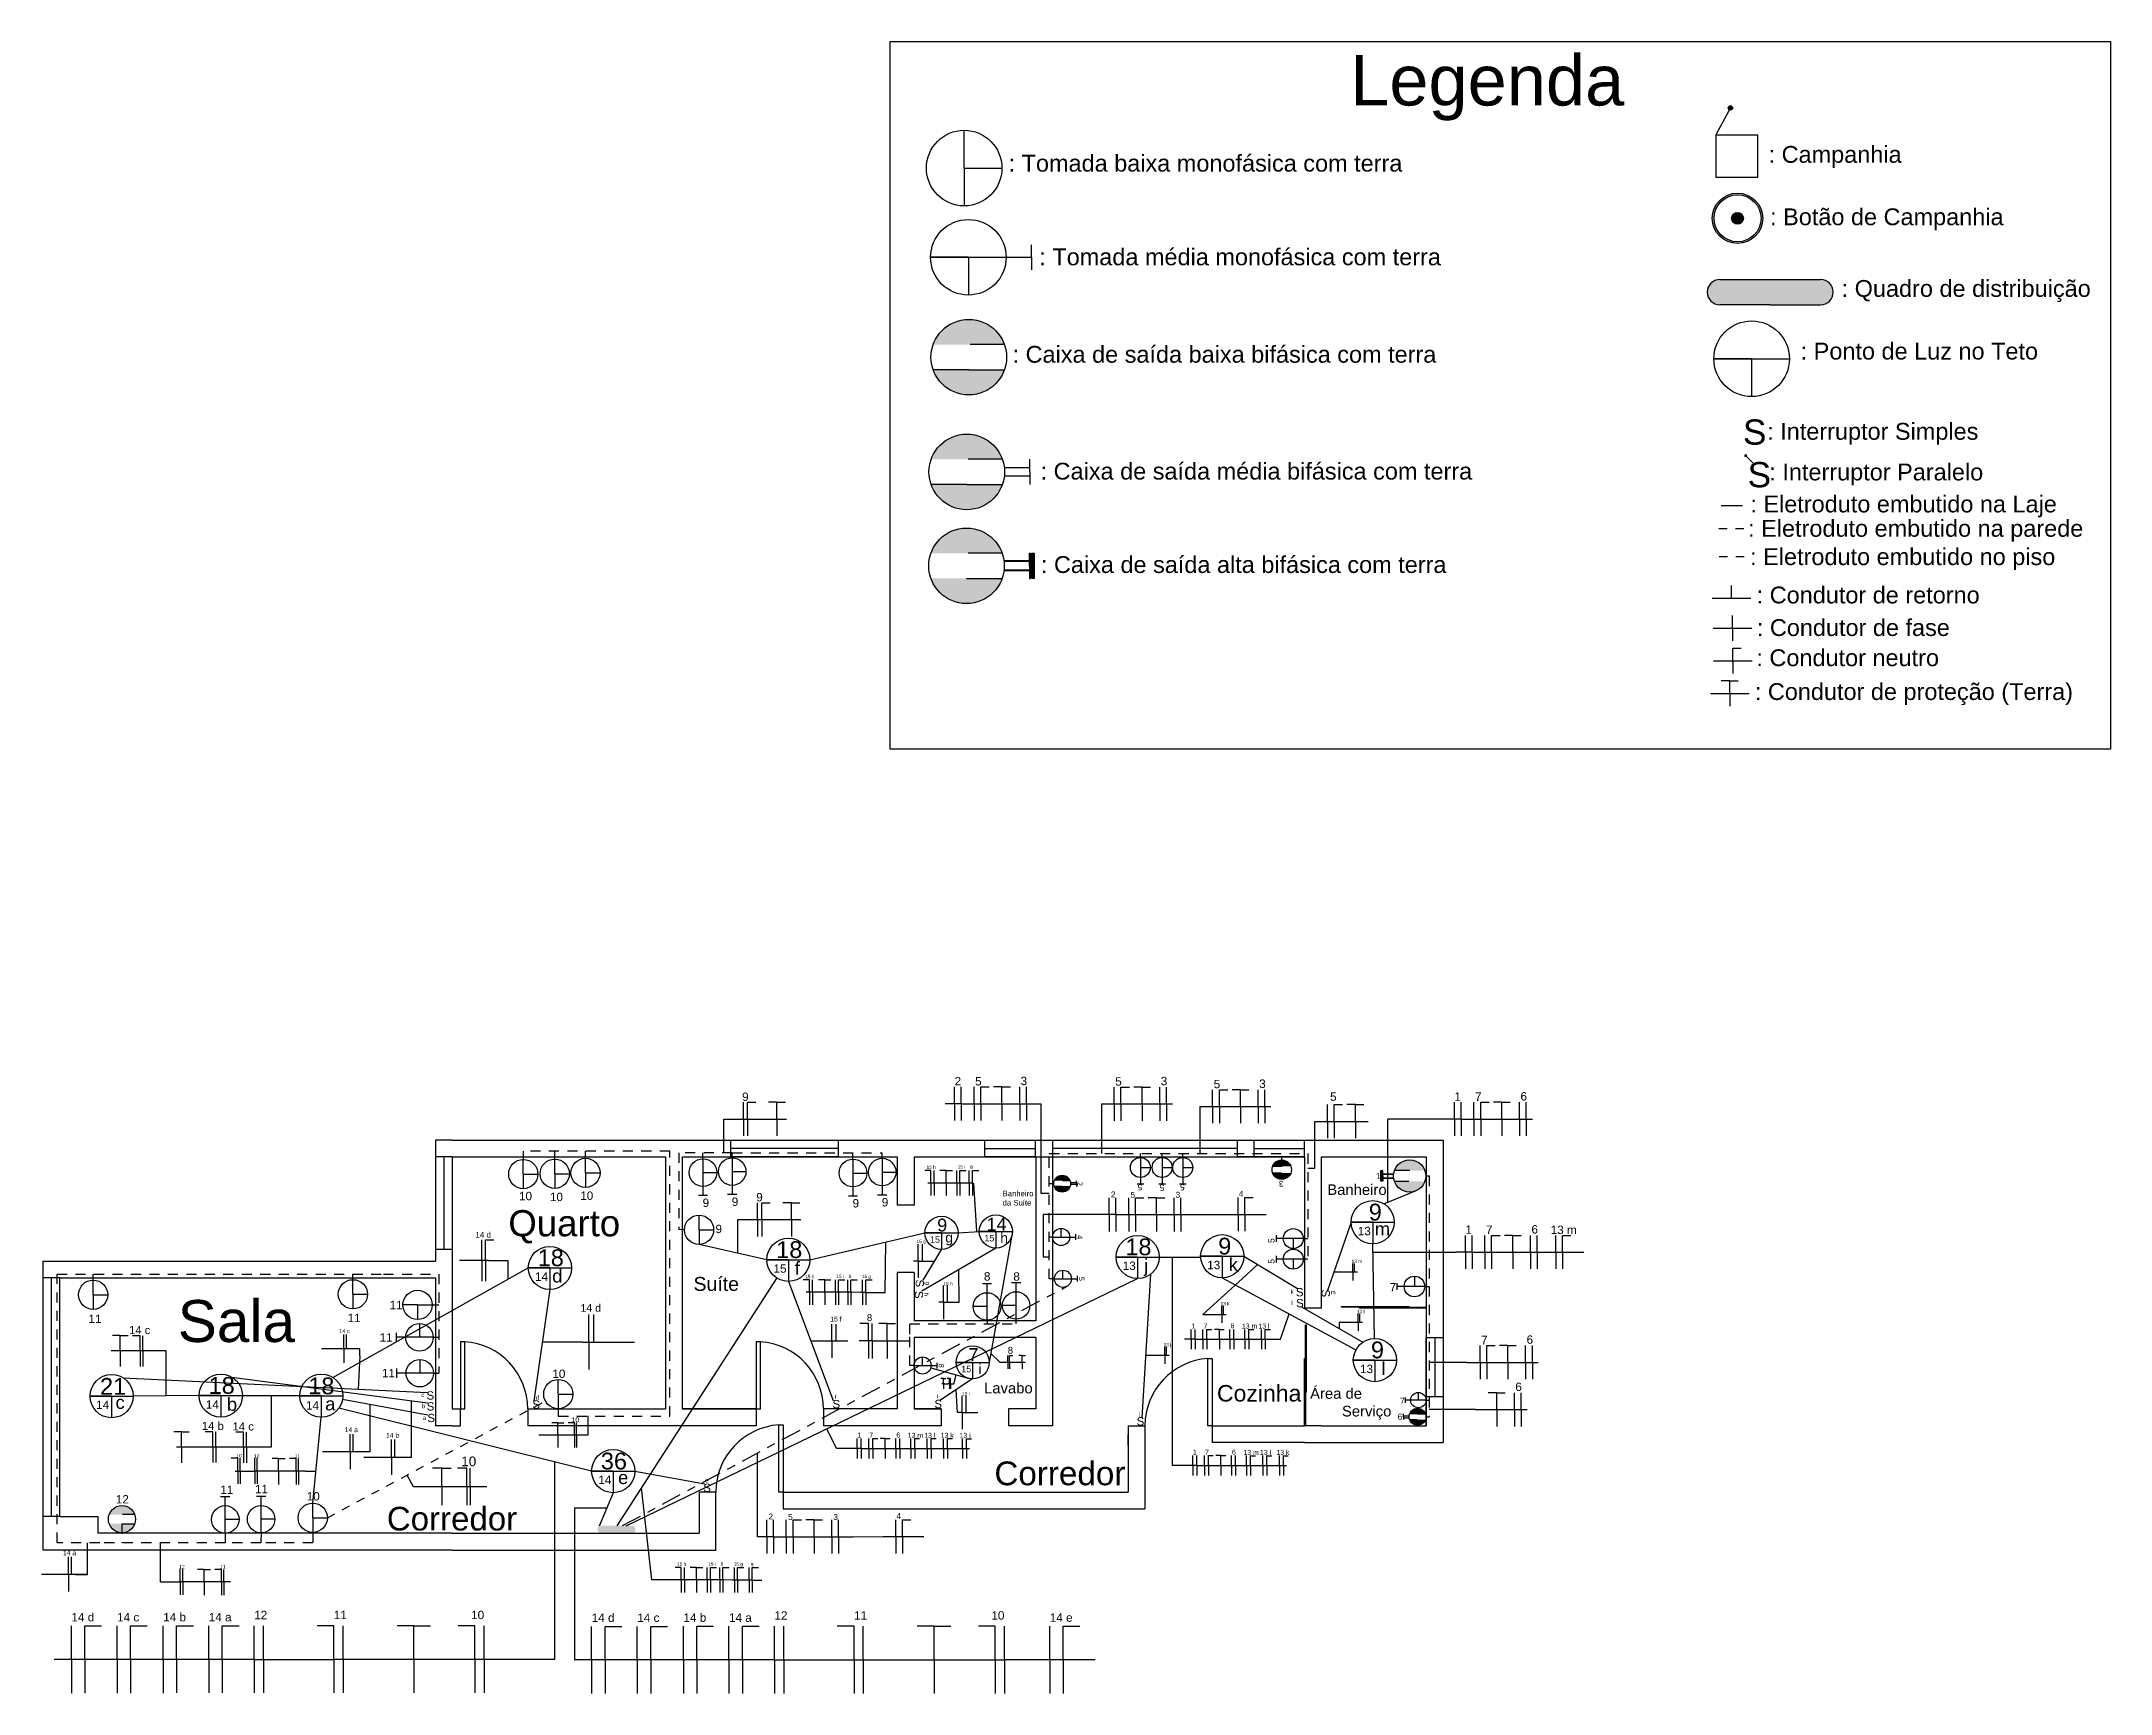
# Model space of a CAD drawing. Header units: metres. Extents: x 19.7 to 74.9, y -3 to 68.1.
# Drawn here: x 50.28 to 74.92, y 48.47 to 68.14 of the extents above; entities outside this region: 2.
import ezdxf

# ---------------------------------------------------------------- set-up
doc = ezdxf.new("R2010")
doc.units = ezdxf.units.M
for name, pattern in [('ACAD_ISO02W100', [15, 12, -3]), ('ACAD_ISO04W100', [30, 24, -3, 0, -3]), ('ACAD_ISO10W100', [18, 12, -3, 0, -3])]:
    doc.linetypes.add(name, pattern=pattern)
doc.layers.add('Chão', color=255, linetype='ACAD_ISO04W100')
doc.styles.get("Standard").update_dxf_attribs({"font": 'arial.ttf'})

msp = doc.modelspace()

# ---------------------------------------------------------------- texts
at = {"attachment_point": 1}
for s, width, gutter_width, heights, insert, char_height in [('Legenda', 4.93918, 12.5, [0], (65.861, 67.975), 0.6), (': Tomada baixa monofásica com terra', 4.93741, 12.5, [0], (61.793, 66.788), 0.2), (': Campanhia', 4.93741, 12.5, [0], (70.843, 66.893), 0.2), (': Botão de Campanhia', 4.93741, 12.5, [0], (70.861, 66.15), 0.2), (': Tomada média monofásica com terra', 4.93741, 12.5, [0], (62.159, 65.673), 0.2), (': Quadro de distribuição', 4.93741, 12.5, [0], (71.713, 65.297), 0.2), (': Ponto de Luz no Teto', 4.93741, 12.5, [0], (71.225, 64.551), 0.2), (': Caixa de saída baixa bifásica com terra', 5.26577, 12.5, [0], (61.84, 64.513), 0.2), ('S', 0.68023, 12.5, [0], (70.538, 63.638), 0.3), (': Interruptor Simples', 4.37941, 12.5, [0], (70.826, 63.596), 0.2), (': Caixa de saída média bifásica com terra', 5.26577, 12.5, [0], (62.174, 63.122), 0.2), ('S', 0.68023, 12.5, [0], (70.593, 63.13), 0.3), (': Interruptor Paralelo', 4.37941, 12.5, [0], (70.852, 63.112), 0.2), (': Eletroduto embutido na Laje', 4.93741, 12.5, [0], (70.626, 62.731), 0.2), (': Eletroduto embutido na parede', 4.93741, 12.5, [0], (70.599, 62.441), 0.2), (': Eletroduto embutido no piso', 4.93741, 12.5, [0], (70.623, 62.104), 0.2), (': Caixa de saída alta bifásica com terra', 5.26577, 12.5, [0], (62.178, 62.01), 0.2), (': Condutor de retorno', 4.93741, 12.5, [0], (70.701, 61.648), 0.2), (': Condutor de fase', 4.93741, 12.5, [0], (70.703, 61.26), 0.2), (': Condutor neutro', 4.93741, 12.5, [0], (70.698, 60.901), 0.2), (': Condutor de proteção (Terra)', 4.93741, 12.5, [0], (70.679, 60.498), 0.2), ('2', 0.5144, 12.5, [0], (61.15, 55.81), 0.1), ('5', 0.5144, 12.5, [0], (61.394, 55.809), 0.1), ('3', 0.5144, 12.5, [0], (61.936, 55.813), 0.1), ('5', 0.5144, 12.5, [0], (63.063, 55.807), 0.1), ('3', 0.5144, 12.5, [0], (63.605, 55.811), 0.1), ('5', 0.5144, 12.5, [0], (64.235, 55.776), 0.1), ('3', 0.5144, 12.5, [0], (64.777, 55.78), 0.1), ('5', 0.5144, 12.5, [0], (65.621, 55.627), 0.1), ('1', 0.5144, 12.5, [0], (67.103, 55.627), 0.1), ('7', 0.5144, 12.5, [0], (67.347, 55.626), 0.1), ('6', 0.5144, 12.5, [0], (67.889, 55.63), 0.1), ('15 h', 0.20622, 5.011, [0], (60.817, 54.756), 0.0401), ('15 i', 0.20622, 5.011, [0], (61.188, 54.758), 0.0401), ('8', 0.20622, 5.011, [0], (61.336, 54.758), 0.0401), ('Banheiro da Suíte', 0.3933, 1.648, [0], (61.721, 54.456), 0.06592), ('Banheiro', 0.75432, 3.161, [0], (65.588, 54.532), 0.1264), ('1', 0.05092, 0.255, [0.0633], (66.167, 54.666), 0.0723), ('Quarto', 1.13117, 7.794, [0], (55.836, 54.225), 0.3118), ('10', 0.5144, 12.5, [0], (55.963, 54.443), 0.1), ('10', 0.5144, 12.5, [0], (56.331, 54.432), 0.1), ('10', 0.5144, 12.5, [0], (56.692, 54.447), 0.1), ('2', 0.36155, 8.786, [0], (63.011, 54.447), 0.0703), ('5', 0.36155, 8.786, [0], (63.245, 54.442), 0.0703), ('3', 0.36155, 8.786, [0], (63.782, 54.443), 0.0703), ('4', 0.36155, 8.786, [0], (64.534, 54.454), 0.0703), ('9', 0.5144, 12.5, [0], (66.082, 54.302), 0.2), ('14 d', 0.34938, 8.49, [0], (55.444, 53.965), 0.0679), ('9', 0.5144, 12.5, [0], (58.303, 54.051), 0.1), ('9', 0.39321, 9.555, [0], (60.943, 54.124), 0.153), ('14', 0.39321, 9.555, [0], (61.531, 54.134), 0.1529), ('13', 0.5144, 12.5, [0], (65.951, 54.026), 0.1), ('m', 0.00848, 0.781, [0], (66.154, 54.08), 0.156), ('1', 0.5144, 12.5, [0], (67.233, 54.043), 0.1), ('7', 0.5144, 12.5, [0], (67.477, 54.042), 0.1), ('6', 0.5144, 12.5, [0], (68.019, 54.046), 0.1), ('13 m', 0.5144, 12.5, [0], (68.248, 54.04), 0.1), ('18', 0.5144, 12.5, [0], (56.186, 53.758), 0.2), ('18', 0.5144, 12.5, [0], (59.026, 53.855), 0.2), ('15 g', 0.20622, 5.011, [0], (60.697, 53.872), 0.0401), ('15', 0.39321, 9.555, [0], (60.857, 53.914), 0.0764), ('g', 0.00648, 0.597, [0], (61.039, 53.959), 0.119), ('15', 0.39321, 9.555, [0], (61.505, 53.929), 0.0764), ('h', 0.00648, 0.597, [0], (61.694, 53.954), 0.119), ('18', 0.5144, 12.5, [0], (63.184, 53.888), 0.2), ('9', 0.5144, 12.5, [0], (64.289, 53.897), 0.2), ('14', 0.5144, 12.5, [0], (56.153, 53.483), 0.1), ('d', 0.00848, 0.781, [0], (56.359, 53.519), 0.156), ('15', 0.5144, 12.5, [0], (58.993, 53.58), 0.1), ('f', 0.00848, 0.781, [0], (59.248, 53.612), 0.156), ('8', 0.5144, 12.5, [0], (61.499, 53.486), 0.1), ('8', 0.5144, 12.5, [0], (61.849, 53.485), 0.1), ('13', 0.5144, 12.5, [0], (63.152, 53.613), 0.1), ('j', 0.00848, 0.781, [0], (63.407, 53.645), 0.156), ('13', 0.5144, 12.5, [0], (64.158, 53.622), 0.1), ('k', 0.00848, 0.781, [0], (64.414, 53.655), 0.156), ('13 m', 0.20622, 5.011, [0], (65.878, 53.636), 0.0401), ('Suíte', 0.60225, 4.15, [0], (58.041, 53.43), 0.166), ('15 h', 0.20622, 5.011, [0], (59.371, 53.455), 0.0401), ('15 i', 0.20622, 5.011, [0], (59.742, 53.458), 0.0401), ('8', 0.20622, 5.011, [0], (59.89, 53.457), 0.0401), ('15 g', 0.20622, 5.011, [0], (60.046, 53.456), 0.0401), ('15 h', 0.20622, 5.011, [0], (61.017, 53.371), 0.0401), ('k', 0.05092, 0.255, [0], (65.152, 53.28), 0.0509), ('S', 0.22282, 4.095, [0], (65.214, 53.297), 0.0983), ('7', 0.5144, 12.5, [0], (66.331, 53.357), 0.1), ('11', 0.5144, 12.5, [0], (50.836, 52.981), 0.1), ('Sala', 1.81407, 12.5, [0], (51.899, 53.155), 0.5), ('11', 0.5144, 12.5, [0], (53.922, 52.992), 0.1), ('11', 0.5144, 12.5, [0], (54.422, 53.146), 0.1), ('14 d', 0.46504, 11.301, [0], (56.694, 53.106), 0.0904), ('8', 0.42293, 10.277, [0], (60.105, 52.987), 0.0822), ('13 k', 0.20622, 5.011, [0], (64.318, 53.131), 0.0401), ('l', 0.05092, 0.255, [0], (65.16, 53.146), 0.0509), ('S', 0.22282, 4.095, [0], (65.216, 53.167), 0.0983), ('13 l', 0.20622, 5.011, [0], (65.941, 53.038), 0.0401), ('14 c', 0.49485, 12.025, [0], (51.319, 52.845), 0.0962), ('14 c', 0.24054, 5.845, [0], (53.823, 52.809), 0.0468), ('11', 0.5144, 12.5, [0], (54.303, 52.76), 0.1), ('15 f', 0.29827, 7.248, [0], (59.669, 52.957), 0.058), ('1', 0.30491, 7.409, [0], (63.969, 52.876), 0.0593), ('7', 0.30491, 7.409, [0], (64.114, 52.875), 0.0593), ('6', 0.30491, 7.409, [0], (64.435, 52.878), 0.0593), ('13 m', 0.30491, 7.409, [0], (64.571, 52.875), 0.0593), ('13 l', 0.30491, 7.409, [0], (64.767, 52.875), 0.0593), ('6', 0.5144, 12.5, [0], (67.961, 52.734), 0.1), ('7', 0.39321, 9.555, [0], (61.315, 52.582), 0.153), ('8', 0.42293, 10.277, [0], (61.783, 52.597), 0.0822), ('13 j', 0.20622, 5.011, [0], (63.639, 52.644), 0.0401), ('9', 0.5144, 12.5, [0], (66.108, 52.661), 0.2), ('7', 0.5144, 12.5, [0], (67.419, 52.729), 0.1), ('18', 0.5144, 12.5, [0], (52.267, 52.238), 0.2), ('11', 0.5144, 12.5, [0], (54.331, 52.335), 0.1), ('10', 0.5144, 12.5, [0], (56.36, 52.327), 0.1), ('15', 0.39321, 9.555, [0], (61.229, 52.372), 0.0764), ('i', 0.00648, 0.597, [0], (61.435, 52.392), 0.119), ('13', 0.5144, 12.5, [0], (65.977, 52.385), 0.1), ('l', 0.00848, 0.781, [0], (66.232, 52.418), 0.156), ('21', 0.5144, 12.5, [0], (50.974, 52.227), 0.2), ('b', 0.00848, 0.781, [0], (52.485, 51.992), 0.156), ('18', 0.5144, 12.5, [0], (53.454, 52.233), 0.2), ('c', 0.00276, 0.255, [0], (54.799, 52.051), 0.0509), ('S', 0.22282, 4.095, [0], (54.861, 52.068), 0.0983), ('d', 0.00276, 0.255, [0], (56.162, 52.02), 0.0509), ('f', 0.05092, 0.255, [0], (59.725, 52.026), 0.0509), ('i', 0.05092, 0.255, [0], (60.94, 52.035), 0.0509), ('8', 0.07153, 1.738, [0], (61.092, 52.235), 0.0139), ('15 i', 0.20622, 5.011, [0], (61.239, 52.058), 0.0401), ('Lavabo', 0.75432, 3.161, [0], (61.501, 52.17), 0.1264), ('Cozinha', 0.7117, 4.904, [0], (64.274, 52.143), 0.1962), ('\\pxi-3,l4,t4;Área de Serviço', 1.17862, 3.161, [0], (65.257, 52.106), 0.12642), ('7', 0.38058, 9.248, [0], (66.454, 51.994), 0.074), ('6', 0.5144, 12.5, [0], (67.827, 52.172), 0.1), ('14', 0.5144, 12.5, [0], (50.928, 51.957), 0.1), ('c', 0.00848, 0.781, [0], (51.159, 52.015), 0.156), ('14', 0.5144, 12.5, [0], (52.234, 51.962), 0.1), ('14', 0.5144, 12.5, [0], (53.426, 51.95), 0.1), ('a', 0.00848, 0.781, [0], (53.655, 51.997), 0.156), ('b', 0.00276, 0.255, [0], (54.807, 51.918), 0.0509), ('a', 0.00276, 0.255, [0], (54.816, 51.779), 0.0509), ('S', 0.22282, 4.095, [0], (54.863, 51.938), 0.0983), ('S', 0.22282, 4.095, [0], (54.872, 51.8), 0.0983), ('S', 0.22282, 4.095, [0], (56.122, 51.96), 0.0983), ('10', 0.30309, 7.365, [0], (56.588, 51.758), 0.0589), ('S', 0.22282, 4.095, [0], (59.696, 51.965), 0.0983), ('S', 0.22282, 4.095, [0], (60.909, 51.967), 0.0983), ('S', 0.22282, 4.095, [0], (63.317, 51.76), 0.0983), ('j', 0.05092, 0.255, [0], (63.348, 51.828), 0.0509), ('6', 0.38058, 9.248, [0], (66.426, 51.803), 0.074), ('14 b', 0.49485, 12.025, [0], (52.186, 51.704), 0.0962), ('14 c', 0.49485, 12.025, [0], (52.552, 51.698), 0.0962), ('14 a', 0.29827, 7.248, [0], (53.887, 51.64), 0.058), ('14 b', 0.29827, 7.248, [0], (54.379, 51.573), 0.058), ('1', 0.30491, 7.409, [0], (59.99, 51.576), 0.0593), ('7', 0.30491, 7.409, [0], (60.134, 51.575), 0.0593), ('6', 0.30491, 7.409, [0], (60.456, 51.578), 0.0593), ('13 m', 0.30491, 7.409, [0], (60.591, 51.574), 0.0593), ('13 l', 0.30491, 7.409, [0], (60.788, 51.574), 0.0593), ('13 k', 0.30491, 7.409, [0], (60.984, 51.574), 0.0593), ('13 j', 0.30491, 7.409, [0], (61.208, 51.574), 0.0593), ('10', 0.21865, 5.313, [0], (52.598, 51.323), 0.0425), ('12', 0.21865, 5.313, [0], (52.806, 51.318), 0.0425), ('11', 0.21865, 5.313, [0], (53.292, 51.319), 0.0425), ('10', 0.59214, 14.389, [0], (55.275, 51.292), 0.1151), ('36', 0.5144, 12.5, [0], (56.938, 51.338), 0.2), ('1', 0.30491, 7.409, [0], (63.987, 51.373), 0.0593), ('7', 0.30491, 7.409, [0], (64.132, 51.372), 0.0593), ('6', 0.30491, 7.409, [0], (64.453, 51.375), 0.0593), ('13 m', 0.30491, 7.409, [0], (64.589, 51.371), 0.0593), ('13 l', 0.30491, 7.409, [0], (64.786, 51.371), 0.0593), ('13 k', 0.30491, 7.409, [0], (64.981, 51.371), 0.0593), ('14', 0.5144, 12.5, [0], (56.907, 51.064), 0.1), ('e', 0.00848, 0.781, [0], (57.143, 51.12), 0.156), ('e', 0.00276, 0.255, [0], (58.181, 51.034), 0.0509), ('Corredor', 1.02659, 7.074, [0], (61.624, 51.233), 0.283), ('12', 0.5144, 12.5, [0], (51.162, 50.833), 0.1), ('11', 0.5144, 12.5, [0], (52.406, 50.946), 0.1), ('11', 0.5144, 12.5, [0], (52.819, 50.955), 0.1), ('10', 0.5144, 12.5, [0], (53.435, 50.869), 0.1), ('S', 0.22159, 4.072, [0], (58.157, 50.969), 0.0977), ('Corredor', 1.02161, 7.039, [0], (54.389, 50.693), 0.2816), ('2', 0.36155, 8.786, [0], (58.934, 50.613), 0.0703), ('5', 0.36155, 8.786, [0], (59.168, 50.608), 0.0703), ('3', 0.36155, 8.786, [0], (59.706, 50.608), 0.0703), ('4', 0.36155, 8.786, [0], (60.457, 50.62), 0.0703), ('14 a', 0.29264, 7.111, [0], (50.534, 50.174), 0.0569), ('15 h', 0.20622, 5.011, [0], (57.845, 50.031), 0.0401), ('15 i', 0.20622, 5.011, [0], (58.216, 50.034), 0.0401), ('8', 0.20622, 5.011, [0], (58.364, 50.033), 0.0401), ('15 g', 0.20622, 5.011, [0], (58.52, 50.032), 0.0401), ('9', 0.20622, 5.011, [0], (58.724, 50.026), 0.0401), ('12', 0.21865, 5.313, [0], (51.917, 49.999), 0.0425), ('11', 0.21865, 5.313, [0], (52.403, 50), 0.0425), ('14 d', 0.5144, 12.5, [0], (50.633, 49.429), 0.1), ('14 c', 0.5144, 12.5, [0], (51.177, 49.429), 0.1), ('14 b', 0.5144, 12.5, [0], (51.726, 49.43), 0.1), ('14 a', 0.5144, 12.5, [0], (52.269, 49.43), 0.1), ('12', 0.5144, 12.5, [0], (52.81, 49.455), 0.1), ('11', 0.5144, 12.5, [0], (53.758, 49.456), 0.1), ('10', 0.5144, 12.5, [0], (55.393, 49.456), 0.1), ('14 d', 0.5144, 12.5, [0], (56.828, 49.423), 0.1), ('14 c', 0.5144, 12.5, [0], (57.371, 49.423), 0.1), ('14 b', 0.5144, 12.5, [0], (57.921, 49.424), 0.1), ('14 a', 0.5144, 12.5, [0], (58.463, 49.424), 0.1), ('12', 0.5144, 12.5, [0], (59.004, 49.449), 0.1), ('11', 0.5144, 12.5, [0], (59.953, 49.45), 0.1), ('10', 0.5144, 12.5, [0], (61.588, 49.45), 0.1), ('14 e', 0.5144, 12.5, [0], (62.283, 49.425), 0.1), ('S', 0.22282, 4.095, [0], (19.718, -2.944), 0.0983), ('f', 0.05092, 0.255, [0], (19.744, -2.873), 0.0509)]:
    msp.add_mtext_dynamic_manual_height_columns(s, width=width, gutter_width=gutter_width, heights=heights, dxfattribs=dict(at, insert=insert, char_height=char_height))
for s, width, gutter_width, insert, char_height, rotation in [('6', 0.5144, 12.5, (58.698, 55.525), 0.1, 180), ('2', 0.31926, 7.758, (62.673, 54.561), 0.0621, 270), ('5', 0.37192, 9.038, (63.386, 54.459), 0.0723, 180), ('5', 0.37192, 9.038, (63.647, 54.458), 0.0723, 180), ('5', 0.37192, 9.038, (63.891, 54.461), 0.0723, 180), ('3', 0.36853, 8.955, (65.068, 54.502), 0.0716, 180), ('6', 0.5144, 12.5, (58.227, 54.263), 0.1, 180), ('6', 0.5144, 12.5, (58.574, 54.275), 0.1, 180), ('6', 0.5144, 12.5, (58.866, 54.329), 0.1, 180), ('6', 0.5144, 12.5, (60.013, 54.257), 0.1, 180), ('6', 0.5144, 12.5, (60.361, 54.269), 0.1, 180), ('4', 0.31926, 7.758, (62.672, 53.928), 0.0621, 270), ('5', 0.37192, 9.038, (64.887, 53.834), 0.0723, 90), ('5', 0.37192, 9.038, (64.887, 53.588), 0.0723, 90), ('S', 0.22282, 4.095, (60.774, 53.264), 0.0983, 270.1248), ('S', 0.22282, 4.095, (60.784, 53.4), 0.0983, 270.1248), ('h', 0.05092, 0.255, (60.839, 53.243), 0.0509, 270.1248), ('g', 0.05092, 0.255, (60.855, 53.374), 0.0509, 270.1248), ('5', 0.31926, 7.758, (62.693, 53.431), 0.0621, 270), ('S', 0.22282, 4.095, (65.619, 53.281), 0.0983, 270.1248), ('m', 0.05092, 0.255, (65.628, 53.274), 0.0509, 0.1248), ('8', 0.31926, 7.758, (61.022, 52.397), 0.0621, 270)]:
    msp.add_mtext_dynamic_manual_height_columns(s, width=width, gutter_width=gutter_width, heights=[0], dxfattribs=dict(at, insert=insert, char_height=char_height, rotation=rotation))

# ---------------------------------------------------------------- hatches: boundary and pattern name
h = msp.add_hatch(color=256)
h.dxf.hatch_style = 1
h.paths.add_polyline_path([(70.415, 67.346, 1), (70.364, 67.346, 1)])
h = msp.add_hatch(color=256)
h.dxf.hatch_style = 1
h.paths.add_polyline_path([(70.773, 66.032, 1), (70.173, 66.032, 1)])
h.paths.add_polyline_path([(70.753, 66.032, 1), (70.193, 66.032, 1)], flags=16)
h.paths.add_polyline_path([(70.543, 66.032, -1), (70.403, 66.032, -1)], flags=0)
h = msp.add_hatch(color=256)
h.dxf.hatch_style = 1
h.paths.add_polyline_path([(70.403, 66.032, 1), (70.543, 66.032, 1)])
h = msp.add_hatch(color=256)
h.dxf.hatch_style = 1
h.paths.add_polyline_path([(70.263, 65.303, 1), (70.263, 65.003), (70.863, 65.003), (71.463, 65.003, 1), (71.463, 65.303)])
h = msp.add_hatch(color=256)
h.dxf.hatch_style = 1
h.paths.add_polyline_path([(60.895, 64.529), (61.319, 64.529), (61.337, 64.529), (61.744, 64.529, 0.70724)])
h.paths.add_polyline_path([(61.744, 64.229), (61.319, 64.229), (60.895, 64.229, 0.707107)])
h = msp.add_hatch(color=256)
h.dxf.hatch_style = 1
h.paths.add_polyline_path([(60.871, 63.163), (61.295, 63.163), (61.312, 63.163), (61.719, 63.163, 0.70724)])
h.paths.add_polyline_path([(61.719, 62.863), (61.295, 62.863), (60.871, 62.863, 0.707107)])
h = msp.add_hatch(color=256)
h.dxf.hatch_style = 1
h.paths.add_polyline_path([(70.562, 63.215), (70.562, 63.195), (70.572, 63.205)])
h.paths.add_polyline_path([(70.582, 63.215), (70.562, 63.215), (70.572, 63.205)])
h = msp.add_hatch(color=256)
h.dxf.hatch_style = 1
h.paths.add_polyline_path([(60.868, 62.045), (61.292, 62.045), (61.31, 62.045), (61.717, 62.045, 0.70724)])
h.paths.add_polyline_path([(61.717, 61.745), (61.292, 61.745), (60.868, 61.745, 0.707107)])
h = msp.add_hatch(color=256)
h.dxf.hatch_style = 1
h.paths.add_polyline_path([(62.042, 61.955), (61.739, 61.955), (61.738, 61.955, -0.005507), (61.739, 61.945), (62.042, 61.945)])
h.paths.add_polyline_path([(62.042, 61.845), (61.739, 61.845, -0.005507), (61.738, 61.835), (61.739, 61.835), (62.042, 61.835)])
h = msp.add_hatch(color=256)
h.dxf.hatch_style = 1
h.paths.add_polyline_path([(62.052, 62.045), (62.042, 62.045), (62.042, 61.895), (62.042, 61.745), (62.052, 61.745), (62.052, 61.895), (62.052, 61.945)])
h = msp.add_hatch(color=256)
h.dxf.hatch_style = 1
h.paths.add_polyline_path([(62.069, 61.744), (62.096, 61.744), (62.096, 62.044), (62.069, 62.044)])
h = msp.add_hatch(color=256)
h.dxf.hatch_style = 1
h.paths.add_polyline_path([(65.156, 54.669), (65.046, 54.669), (65.042, 54.669), (64.937, 54.669, 0.70724)])
h.paths.add_polyline_path([(64.937, 54.746), (65.046, 54.746), (65.156, 54.746, 0.707107)])
h = msp.add_hatch(color=256)
h.dxf.hatch_style = 1
h.paths.add_polyline_path([(66.749, 54.568), (66.569, 54.568), (66.561, 54.568), (66.388, 54.568, 0.70724)])
h.paths.add_polyline_path([(66.388, 54.695), (66.569, 54.695), (66.749, 54.695, 0.707107)])
h = msp.add_hatch(color=256)
h.dxf.hatch_style = 1
h.paths.add_polyline_path([(62.336, 54.574), (62.431, 54.574), (62.435, 54.574), (62.527, 54.574, 0.70724)])
h.paths.add_polyline_path([(62.527, 54.506), (62.431, 54.506), (62.336, 54.506, 0.707107)])
h = msp.add_hatch(color=256)
h.dxf.hatch_style = 1
h.paths.add_polyline_path([(66.238, 54.696), (66.226, 54.696), (66.226, 54.568), (66.238, 54.568)])
h = msp.add_hatch(color=256)
h.dxf.hatch_style = 1
h.paths.add_polyline_path([(66.245, 54.568), (66.249, 54.568), (66.249, 54.632), (66.249, 54.695), (66.245, 54.695), (66.245, 54.632), (66.245, 54.61)])
h = msp.add_hatch(color=256)
h.dxf.hatch_style = 1
h.paths.add_polyline_path([(66.249, 54.606), (66.378, 54.606), (66.379, 54.606, -0.005507), (66.378, 54.61), (66.249, 54.61)])
h.paths.add_polyline_path([(66.249, 54.653), (66.378, 54.653, -0.005507), (66.379, 54.657), (66.378, 54.657), (66.249, 54.657)])
h = msp.add_hatch(color=256)
h.dxf.hatch_style = 1
h.paths.add_polyline_path([(66.759, 51.732), (66.663, 51.732), (66.659, 51.732), (66.568, 51.732, 0.70724)])
h.paths.add_polyline_path([(66.568, 51.799), (66.663, 51.799), (66.759, 51.799, 0.707107)])
h = msp.add_hatch(color=256)
h.dxf.hatch_style = 1
h.paths.add_polyline_path([(51.082, 50.6), (51.235, 50.6), (51.241, 50.6), (51.388, 50.6, 0.70724)])
h.paths.add_polyline_path([(51.388, 50.492), (51.235, 50.492), (51.082, 50.492, 0.707107)])
h = msp.add_hatch(color=256)
h.dxf.hatch_style = 1
h.paths.add_polyline_path([(57.306, 50.47), (56.942, 50.47, 1), (56.942, 50.379), (57.124, 50.379), (57.306, 50.379, 1)])

# ---------------------------------------------------------------- linework, layer by layer
for p, q in [((68.336, 68.138), (74.916, 68.138)), ((74.916, 68.138), (74.916, 59.712)), ((70.215, 67.023), (70.377, 67.323)), ((61.264, 66.63), (61.264, 67.08)), ((70.215, 67.023), (70.215, 66.523)), ((70.715, 67.023), (70.215, 67.023)), ((70.715, 66.523), (70.715, 67.023)), ((61.264, 66.63), (61.714, 66.63)), ((61.264, 66.63), (61.264, 66.18)), ((70.215, 66.523), (70.715, 66.523)), ((61.314, 65.568), (60.864, 65.568)), ((60.864, 65.568), (61.314, 65.568)), ((61.314, 65.568), (61.314, 65.118)), ((61.314, 65.568), (61.764, 65.568)), ((61.764, 65.568), (62.064, 65.568)), ((62.064, 65.568), (62.064, 65.718)), ((62.064, 65.568), (62.064, 65.418)), ((70.263, 65.303), (71.463, 65.303)), ((70.863, 65.003), (70.263, 65.003)), ((70.863, 65.003), (71.463, 65.003)), ((61.744, 64.529), (61.337, 64.529)), ((61.768, 64.379), (61.769, 64.379)), ((70.641, 64.36), (70.191, 64.36)), ((70.191, 64.36), (70.641, 64.36)), ((70.641, 64.36), (70.641, 63.91)), ((70.641, 64.36), (71.091, 64.36)), ((61.319, 64.229), (60.895, 64.229)), ((61.319, 64.229), (61.744, 64.229)), ((61.719, 63.163), (61.312, 63.163)), ((62.045, 63.013), (62.045, 63.163)), ((70.657, 63.12), (70.562, 63.215)), ((70.562, 63.215), (70.562, 63.215)), ((70.562, 63.215), (70.562, 63.195)), ((70.562, 63.215), (70.582, 63.215)), ((70.562, 63.195), (70.582, 63.215)), ((61.295, 62.863), (60.871, 62.863)), ((61.295, 62.863), (61.719, 62.863)), ((62.045, 63.063), (61.742, 63.063)), ((62.045, 62.963), (61.742, 62.963)), ((61.744, 63.013), (61.745, 63.013)), ((62.045, 63.013), (62.045, 63.063)), ((62.045, 63.013), (62.045, 62.863)), ((62.045, 63.013), (62.045, 62.963)), ((62.045, 63.013), (62.045, 62.963)), ((61.717, 62.045), (61.31, 62.045)), ((61.739, 61.955), (61.738, 61.955)), ((62.042, 61.955), (61.739, 61.955)), ((62.042, 61.945), (61.739, 61.945)), ((61.741, 61.895), (61.742, 61.895)), ((62.042, 61.895), (62.042, 62.045)), ((62.042, 62.045), (62.052, 62.045)), ((62.042, 61.895), (62.042, 61.745)), ((62.052, 61.945), (62.052, 62.045)), ((62.052, 61.895), (62.052, 61.945)), ((62.052, 61.895), (62.052, 61.745)), ((61.292, 61.745), (61.717, 61.745)), ((61.739, 61.835), (61.738, 61.835)), ((62.042, 61.845), (61.739, 61.845)), ((62.042, 61.835), (61.739, 61.835)), ((62.042, 61.745), (62.052, 61.745)), ((74.916, 59.712), (68.336, 59.712)), ((55.167, 55.058), (54.967, 55.058)), ((54.967, 55.058), (54.967, 54.858)), ((55.167, 55.058), (57.707, 55.058)), ((57.707, 55.058), (57.907, 55.058)), ((57.907, 55.058), (60.667, 55.058)), ((58.487, 54.858), (58.487, 55.058)), ((59.767, 54.958), (58.487, 54.958)), ((59.767, 54.858), (59.767, 55.058)), ((60.667, 55.058), (62.317, 55.058)), ((61.512, 54.858), (61.512, 55.058)), ((61.512, 54.958), (62.112, 54.958)), ((62.112, 54.858), (62.112, 55.058)), ((62.317, 55.058), (62.317, 52.708)), ((62.317, 55.058), (65.517, 55.058)), ((64.517, 54.958), (62.317, 54.958)), ((64.517, 54.858), (64.517, 55.058)), ((64.717, 54.858), (64.717, 55.058)), ((64.717, 54.958), (65.317, 54.958)), ((65.317, 54.858), (65.317, 55.058)), ((65.517, 55.058), (66.967, 55.058)), ((66.967, 55.058), (66.967, 51.458)), ((54.967, 54.858), (54.967, 53.618)), ((55.167, 54.858), (54.967, 54.858)), ((55.067, 54.858), (55.067, 53.758)), ((55.167, 54.858), (55.167, 53.618)), ((55.167, 54.858), (57.707, 54.858)), ((55.167, 54.858), (55.167, 53.758)), ((56.014, 54.654), (56.014, 54.828)), ((56.389, 54.658), (56.389, 54.832)), ((56.755, 54.669), (56.755, 54.843)), ((57.707, 54.858), (57.707, 51.858)), ((57.907, 54.858), (57.907, 51.858)), ((57.907, 54.858), (60.467, 54.858)), ((58.154, 54.837), (58.154, 54.672)), ((59.767, 54.858), (58.487, 54.858)), ((58.502, 54.848), (58.502, 54.684)), ((59.94, 54.831), (59.94, 54.667)), ((60.288, 54.842), (60.288, 54.678)), ((60.467, 54.858), (60.467, 54.283)), ((60.667, 54.858), (60.667, 54.283)), ((60.667, 54.858), (62.117, 54.858)), ((60.667, 54.858), (60.667, 54.283)), ((62.112, 54.858), (61.512, 54.858)), ((62.117, 54.858), (62.117, 52.908)), ((62.117, 54.858), (62.317, 54.858)), ((62.317, 54.858), (65.317, 54.858)), ((63.362, 54.852), (63.362, 54.733)), ((63.362, 54.733), (63.481, 54.733)), ((63.622, 54.852), (63.622, 54.733)), ((63.622, 54.733), (63.741, 54.733)), ((63.867, 54.852), (63.867, 54.733)), ((63.867, 54.733), (63.986, 54.733)), ((64.717, 54.858), (64.517, 54.858)), ((65.317, 54.858), (64.717, 54.858)), ((65.046, 54.746), (64.937, 54.746)), ((65.317, 54.858), (65.317, 53.058)), ((65.517, 54.858), (65.517, 53.058)), ((65.517, 54.858), (66.767, 54.858)), ((66.767, 54.858), (66.767, 51.658)), ((56.014, 54.654), (56.188, 54.654)), ((56.014, 54.654), (56.014, 54.48)), ((56.389, 54.658), (56.563, 54.658)), ((56.389, 54.658), (56.389, 54.484)), ((56.755, 54.669), (56.929, 54.669)), ((56.755, 54.669), (56.755, 54.495)), ((58.154, 54.672), (58.318, 54.672)), ((58.502, 54.684), (58.666, 54.684)), ((59.94, 54.667), (60.104, 54.667)), ((60.288, 54.678), (60.452, 54.678)), ((62.431, 54.506), (62.336, 54.506)), ((62.431, 54.506), (62.527, 54.506)), ((62.527, 54.574), (62.435, 54.574)), ((62.6, 54.551), (62.532, 54.551)), ((62.532, 54.54), (62.533, 54.54)), ((62.6, 54.529), (62.532, 54.529)), ((62.6, 54.54), (62.6, 54.574)), ((62.6, 54.54), (62.6, 54.551)), ((62.6, 54.54), (62.6, 54.506)), ((62.6, 54.54), (62.6, 54.529)), ((62.6, 54.54), (62.6, 54.529)), ((64.937, 54.669), (65.042, 54.669)), ((66.245, 54.632), (66.245, 54.695)), ((66.249, 54.695), (66.245, 54.695)), ((66.245, 54.632), (66.245, 54.61)), ((66.245, 54.61), (66.245, 54.568)), ((66.249, 54.568), (66.245, 54.568)), ((66.249, 54.632), (66.249, 54.695)), ((66.249, 54.657), (66.378, 54.657)), ((66.249, 54.653), (66.378, 54.653)), ((66.249, 54.632), (66.249, 54.568)), ((66.249, 54.61), (66.378, 54.61)), ((66.249, 54.606), (66.378, 54.606)), ((66.377, 54.632), (66.377, 54.632)), ((66.378, 54.657), (66.379, 54.657)), ((66.378, 54.606), (66.379, 54.606)), ((66.569, 54.695), (66.388, 54.695)), ((66.388, 54.568), (66.561, 54.568)), ((60.667, 54.283), (60.467, 54.283)), ((58.107, 53.991), (58.107, 54.165)), ((58.107, 53.991), (58.281, 53.991)), ((58.107, 53.991), (58.107, 53.817)), ((61.641, 53.971), (61.445, 53.971)), ((61.445, 53.971), (61.641, 53.971)), ((61.641, 53.971), (61.641, 53.774)), ((61.641, 53.971), (61.838, 53.971)), ((62.419, 53.905), (62.419, 54.007)), ((66.129, 54.081), (65.872, 54.081)), ((65.872, 54.081), (66.129, 54.081)), ((66.129, 54.081), (66.129, 53.824)), ((66.129, 54.081), (66.387, 54.081)), ((55.167, 53.758), (54.967, 53.758)), ((60.994, 53.955), (60.797, 53.955)), ((60.797, 53.955), (60.994, 53.955)), ((60.994, 53.955), (60.994, 53.759)), ((60.994, 53.955), (61.19, 53.955)), ((62.317, 53.905), (62.419, 53.905)), ((65.302, 53.886), (65.183, 53.886)), ((65.183, 53.886), (65.183, 53.768)), ((55.167, 53.618), (55.167, 51.858)), ((56.331, 53.537), (56.074, 53.537)), ((56.074, 53.537), (56.331, 53.537)), ((56.331, 53.537), (56.331, 53.28)), ((56.331, 53.537), (56.588, 53.537)), ((59.171, 53.634), (58.914, 53.634)), ((58.914, 53.634), (59.171, 53.634)), ((59.171, 53.634), (59.171, 53.377)), ((59.171, 53.634), (59.428, 53.634)), ((60.667, 53.483), (60.467, 53.483)), ((60.467, 53.483), (60.467, 51.858)), ((60.667, 53.483), (60.667, 52.908)), ((62.44, 53.408), (62.44, 53.51)), ((63.33, 53.667), (63.073, 53.667)), ((63.073, 53.667), (63.33, 53.667)), ((63.33, 53.667), (63.33, 53.41)), ((63.33, 53.667), (63.587, 53.667)), ((64.337, 53.676), (64.079, 53.676)), ((64.079, 53.676), (64.337, 53.676)), ((64.337, 53.676), (64.337, 53.419)), ((64.337, 53.676), (64.594, 53.676)), ((65.302, 53.641), (65.183, 53.641)), ((65.183, 53.641), (65.183, 53.522)), ((50.497, 53.418), (50.297, 53.418)), ((50.397, 50.578), (50.397, 53.418)), ((50.892, 53.218), (50.892, 53.392)), ((53.985, 53.223), (53.985, 53.397)), ((62.338, 53.408), (62.44, 53.408)), ((66.749, 53.316), (66.626, 53.316)), ((50.892, 53.218), (51.066, 53.218)), ((50.892, 53.218), (50.892, 53.044)), ((53.985, 53.223), (54.159, 53.223)), ((53.985, 53.223), (53.985, 53.049)), ((54.755, 53.097), (54.581, 53.097)), ((54.755, 53.097), (54.755, 52.923)), ((54.755, 53.097), (54.929, 53.097)), ((61.536, 53.078), (61.371, 53.078)), ((61.536, 52.914), (61.536, 53.078)), ((61.883, 53.09), (61.719, 53.09)), ((61.883, 52.925), (61.883, 53.09)), ((65.517, 53.058), (65.317, 53.058)), ((62.117, 52.908), (60.667, 52.908)), ((54.942, 52.711), (54.778, 52.711)), ((62.117, 52.708), (60.667, 52.708)), ((60.667, 52.708), (60.667, 51.858)), ((62.117, 52.708), (62.117, 51.858)), ((62.317, 52.708), (62.317, 51.658)), ((66.767, 52.008), (66.767, 52.708)), ((66.767, 52.708), (66.967, 52.708)), ((66.867, 52.708), (66.867, 52.008)), ((54.946, 52.284), (54.782, 52.284)), ((60.667, 52.375), (60.769, 52.375)), ((60.769, 52.375), (60.769, 52.477)), ((61.365, 52.413), (61.168, 52.413)), ((61.168, 52.413), (61.365, 52.413)), ((61.365, 52.413), (61.365, 52.217)), ((61.365, 52.413), (61.561, 52.413)), ((66.155, 52.44), (65.898, 52.44)), ((65.898, 52.44), (66.155, 52.44)), ((66.155, 52.44), (66.155, 52.183)), ((66.155, 52.44), (66.413, 52.44)), ((51.112, 52.011), (50.855, 52.011)), ((50.855, 52.011), (51.112, 52.011)), ((51.112, 52.011), (51.112, 51.754)), ((51.112, 52.011), (51.369, 52.011)), ((52.412, 52.017), (52.155, 52.017)), ((52.155, 52.017), (52.412, 52.017)), ((52.412, 52.017), (52.412, 51.76)), ((52.412, 52.017), (52.669, 52.017)), ((53.609, 52.016), (53.351, 52.016)), ((53.351, 52.016), (53.609, 52.016)), ((53.609, 52.016), (53.609, 51.759)), ((53.609, 52.016), (53.866, 52.016)), ((56.431, 52.035), (56.431, 52.208)), ((56.431, 52.035), (56.605, 52.035)), ((56.431, 52.035), (56.431, 51.861)), ((66.767, 51.658), (66.767, 52.008)), ((66.767, 52.008), (66.967, 52.008)), ((55.167, 51.858), (55.267, 51.858)), ((55.267, 51.658), (55.267, 51.858)), ((56.067, 51.858), (57.707, 51.858)), ((56.067, 51.858), (56.067, 51.658)), ((57.907, 51.858), (58.787, 51.858)), ((58.787, 51.858), (57.907, 51.858)), ((58.787, 51.858), (58.787, 51.658)), ((60.467, 51.858), (59.587, 51.858)), ((59.587, 51.858), (59.587, 51.658)), ((60.667, 51.858), (60.992, 51.858)), ((60.992, 51.858), (60.667, 51.858)), ((60.992, 51.858), (60.992, 51.658)), ((62.117, 51.858), (61.792, 51.858)), ((61.792, 51.858), (61.792, 51.658)), ((66.494, 51.765), (66.494, 51.799)), ((66.494, 51.765), (66.494, 51.777)), ((66.494, 51.765), (66.494, 51.777)), ((66.494, 51.777), (66.563, 51.777)), ((66.494, 51.765), (66.494, 51.732)), ((66.494, 51.765), (66.494, 51.754)), ((66.494, 51.754), (66.563, 51.754)), ((66.562, 51.765), (66.562, 51.765)), ((66.663, 51.799), (66.568, 51.799)), ((66.663, 51.799), (66.759, 51.799)), ((66.763, 51.963), (66.672, 51.963)), ((55.167, 51.658), (54.967, 51.658)), ((55.167, 51.658), (55.267, 51.658)), ((57.907, 51.658), (56.067, 51.658)), ((58.787, 51.658), (57.907, 51.658)), ((60.667, 51.658), (59.587, 51.658)), ((60.992, 51.658), (60.667, 51.658)), ((62.317, 51.658), (61.792, 51.658)), ((63.217, 51.658), (63.417, 51.658)), ((63.217, 51.658), (63.217, 50.868)), ((63.217, 51.428), (63.217, 51.555)), ((63.417, 51.658), (63.417, 50.668)), ((64.217, 51.658), (64.217, 51.458)), ((64.217, 51.658), (65.317, 51.658)), ((65.517, 51.658), (65.317, 51.658)), ((65.517, 51.658), (66.767, 51.658)), ((66.568, 51.732), (66.659, 51.732)), ((64.217, 51.458), (64.217, 51.458)), ((65.317, 51.458), (64.217, 51.458)), ((65.317, 51.458), (66.967, 51.458)), ((57.085, 51.118), (56.828, 51.118)), ((56.828, 51.118), (57.085, 51.118)), ((57.085, 51.118), (57.085, 50.861)), ((57.085, 51.118), (57.342, 51.118)), ((58.307, 50.868), (58.107, 50.868)), ((58.107, 50.868), (58.107, 50.378)), ((58.307, 50.178), (58.307, 50.868)), ((59.107, 50.868), (59.107, 50.668)), ((59.107, 50.868), (63.207, 50.868)), ((63.217, 50.868), (63.207, 50.868)), ((50.497, 50.578), (50.297, 50.578)), ((50.497, 50.578), (50.947, 50.578)), ((50.947, 50.578), (50.947, 50.378)), ((51.388, 50.6), (51.241, 50.6)), ((52.465, 50.378), (52.465, 50.543)), ((52.892, 50.382), (52.892, 50.546)), ((53.507, 50.563), (53.507, 50.737)), ((53.507, 50.563), (53.681, 50.563)), ((53.507, 50.563), (53.507, 50.389)), ((59.107, 50.668), (63.417, 50.668)), ((51.235, 50.492), (51.388, 50.492)), ((55.167, 50.378), (58.107, 50.378)), ((55.167, 50.178), (58.307, 50.178))]:
    msp.add_line(p, q)
at = {"linetype": 'Continuous', "ltscale": 0.001}
for p, q in [((70.278, 62.615), (70.533, 62.615)), ((70.4, 61.509), (70.4, 61.659)), ((70.17, 61.509), (70.63, 61.509)), ((70.182, 61.152), (70.642, 61.152)), ((70.412, 61.152), (70.412, 61.302)), ((70.412, 61.152), (70.412, 61.002)), ((70.416, 60.765), (70.416, 60.915)), ((70.416, 60.915), (70.516, 60.915)), ((70.186, 60.765), (70.646, 60.765)), ((70.416, 60.765), (70.416, 60.615)), ((70.15, 60.376), (70.61, 60.376)), ((70.38, 60.526), (70.28, 60.526)), ((70.38, 60.376), (70.38, 60.526)), ((70.38, 60.526), (70.48, 60.526)), ((70.38, 60.376), (70.38, 60.226)), ((61.15, 55.492), (61.15, 55.692)), ((61.23, 55.492), (61.23, 55.692)), ((61.382, 55.492), (61.382, 55.692)), ((61.462, 55.492), (61.462, 55.692)), ((61.462, 55.692), (61.562, 55.692)), ((61.714, 55.692), (61.614, 55.692)), ((61.714, 55.492), (61.714, 55.692)), ((61.714, 55.692), (61.814, 55.692)), ((61.925, 55.492), (61.925, 55.692)), ((62.005, 55.492), (62.005, 55.692)), ((63.051, 55.49), (63.051, 55.69)), ((63.131, 55.49), (63.131, 55.69)), ((63.131, 55.69), (63.231, 55.69)), ((63.383, 55.69), (63.283, 55.69)), ((63.383, 55.49), (63.383, 55.69)), ((63.383, 55.69), (63.483, 55.69)), ((63.594, 55.49), (63.594, 55.69)), ((63.674, 55.49), (63.674, 55.69)), ((58.635, 55.309), (58.635, 55.509)), ((58.685, 55.309), (58.685, 55.509)), ((58.685, 55.509), (58.785, 55.509)), ((59.035, 55.509), (58.935, 55.509)), ((59.035, 55.309), (59.035, 55.509)), ((59.035, 55.509), (59.135, 55.509)), ((61.23, 55.492), (61.038, 55.492)), ((61.15, 55.492), (61.15, 55.292)), ((61.23, 55.492), (61.382, 55.492)), ((61.23, 55.492), (61.23, 55.292)), ((61.382, 55.492), (61.382, 55.292)), ((61.382, 55.492), (61.462, 55.492)), ((61.462, 55.492), (61.462, 55.292)), ((61.462, 55.492), (61.714, 55.492)), ((61.714, 55.492), (61.714, 55.292)), ((61.714, 55.492), (61.868, 55.492)), ((61.868, 55.492), (61.925, 55.492)), ((61.925, 55.492), (61.925, 55.292)), ((61.925, 55.492), (62.077, 55.492)), ((62.005, 55.492), (62.005, 55.292)), ((62.077, 55.492), (62.177, 55.492)), ((62.177, 55.492), (62.177, 54.429)), ((62.899, 55.49), (63.051, 55.49)), ((62.899, 55.49), (62.899, 54.929)), ((63.051, 55.49), (63.051, 55.29)), ((63.051, 55.49), (63.131, 55.49)), ((63.131, 55.49), (63.131, 55.29)), ((63.131, 55.49), (63.383, 55.49)), ((63.383, 55.49), (63.383, 55.29)), ((63.383, 55.49), (63.536, 55.49)), ((63.536, 55.49), (63.594, 55.49)), ((63.594, 55.49), (63.594, 55.29)), ((63.594, 55.49), (63.745, 55.49)), ((63.674, 55.49), (63.674, 55.29)), ((64.071, 55.459), (64.223, 55.459)), ((64.071, 55.459), (64.071, 54.898)), ((64.223, 55.459), (64.223, 55.659)), ((64.223, 55.459), (64.223, 55.259)), ((64.223, 55.459), (64.303, 55.459)), ((64.303, 55.459), (64.303, 55.659)), ((64.303, 55.659), (64.403, 55.659)), ((64.303, 55.459), (64.303, 55.259)), ((64.303, 55.459), (64.555, 55.459)), ((64.555, 55.659), (64.455, 55.659)), ((64.555, 55.459), (64.555, 55.659)), ((64.555, 55.659), (64.655, 55.659)), ((64.555, 55.459), (64.555, 55.259)), ((64.555, 55.459), (64.709, 55.459)), ((64.709, 55.459), (64.766, 55.459)), ((64.766, 55.459), (64.766, 55.659)), ((64.766, 55.459), (64.766, 55.259)), ((64.766, 55.459), (64.917, 55.459)), ((64.846, 55.459), (64.846, 55.659)), ((64.846, 55.459), (64.846, 55.259)), ((65.59, 55.281), (65.59, 55.481)), ((65.67, 55.281), (65.67, 55.481)), ((65.67, 55.481), (65.77, 55.481)), ((65.922, 55.481), (65.822, 55.481)), ((65.922, 55.281), (65.922, 55.481)), ((65.922, 55.481), (66.022, 55.481)), ((67.103, 55.309), (67.103, 55.509)), ((67.183, 55.309), (67.183, 55.509)), ((67.335, 55.309), (67.335, 55.509)), ((67.415, 55.309), (67.415, 55.509)), ((67.415, 55.509), (67.515, 55.509)), ((67.667, 55.509), (67.567, 55.509)), ((67.667, 55.309), (67.667, 55.509)), ((67.667, 55.509), (67.767, 55.509)), ((67.878, 55.309), (67.878, 55.509)), ((67.958, 55.309), (67.958, 55.509)), ((58.401, 54.908), (58.401, 55.309)), ((58.401, 55.309), (58.869, 55.309)), ((58.635, 55.309), (58.635, 55.109)), ((58.685, 55.309), (58.685, 55.109)), ((58.866, 55.309), (59.035, 55.309)), ((59.035, 55.309), (59.035, 55.109)), ((59.035, 55.309), (59.149, 55.309)), ((65.438, 54.724), (65.438, 55.281)), ((65.438, 55.281), (65.59, 55.281)), ((65.59, 55.281), (65.59, 55.081)), ((65.59, 55.281), (65.67, 55.281)), ((65.67, 55.281), (65.67, 55.081)), ((65.67, 55.281), (65.922, 55.281)), ((65.922, 55.281), (65.922, 55.081)), ((65.922, 55.281), (66.075, 55.281)), ((66.308, 54.32), (66.308, 55.309)), ((66.991, 55.309), (66.308, 55.309)), ((67.183, 55.309), (66.991, 55.309)), ((67.103, 55.309), (67.103, 55.109)), ((67.183, 55.309), (67.335, 55.309)), ((67.183, 55.309), (67.183, 55.109)), ((67.335, 55.309), (67.335, 55.109)), ((67.335, 55.309), (67.415, 55.309)), ((67.415, 55.309), (67.415, 55.109)), ((67.415, 55.309), (67.667, 55.309)), ((67.667, 55.309), (67.667, 55.109)), ((67.667, 55.309), (67.821, 55.309)), ((67.821, 55.309), (67.878, 55.309)), ((67.878, 55.309), (67.878, 55.109)), ((67.878, 55.309), (68.03, 55.309)), ((67.958, 55.309), (67.958, 55.109)), ((62.899, 54.929), (62.899, 54.898)), ((65.357, 54.724), (65.438, 54.724)), ((60.868, 54.696), (60.794, 54.696)), ((60.905, 54.548), (60.83, 54.548)), ((60.868, 54.548), (60.868, 54.696)), ((60.868, 54.548), (60.868, 54.399)), ((60.905, 54.548), (60.905, 54.696)), ((61.05, 54.548), (60.905, 54.548)), ((60.905, 54.548), (60.905, 54.399)), ((61.05, 54.696), (60.976, 54.696)), ((61.05, 54.548), (61.05, 54.696)), ((61.05, 54.696), (61.124, 54.696)), ((61.115, 54.548), (61.05, 54.548)), ((61.05, 54.548), (61.05, 54.399)), ((61.15, 54.548), (61.115, 54.548)), ((61.214, 54.548), (61.15, 54.548)), ((61.177, 54.548), (61.177, 54.696)), ((61.177, 54.548), (61.177, 54.399)), ((61.214, 54.548), (61.214, 54.696)), ((61.214, 54.696), (61.289, 54.696)), ((61.214, 54.548), (61.214, 54.399)), ((61.298, 54.547), (61.214, 54.547)), ((61.362, 54.547), (61.298, 54.547)), ((61.325, 54.547), (61.325, 54.696)), ((61.325, 54.547), (61.325, 54.399)), ((61.362, 54.547), (61.362, 54.696)), ((61.362, 54.696), (61.437, 54.696)), ((61.362, 54.547), (61.362, 54.399)), ((61.362, 54.547), (61.375, 54.547)), ((61.375, 54.547), (61.41, 53.969)), ((58.803, 54.113), (58.803, 54.313)), ((58.853, 54.113), (58.853, 54.313)), ((58.853, 54.313), (58.953, 54.313)), ((59.206, 54.313), (59.106, 54.313)), ((59.206, 54.113), (59.206, 54.313)), ((59.206, 54.313), (59.306, 54.313)), ((62.177, 54.429), (62.278, 54.429)), ((62.991, 54.172), (62.991, 54.372)), ((63.071, 54.172), (63.071, 54.372)), ((63.223, 54.172), (63.223, 54.372)), ((63.303, 54.172), (63.303, 54.372)), ((63.303, 54.372), (63.403, 54.372)), ((63.555, 54.372), (63.455, 54.372)), ((63.555, 54.172), (63.555, 54.372)), ((63.555, 54.372), (63.655, 54.372)), ((63.766, 54.172), (63.766, 54.372)), ((63.846, 54.172), (63.846, 54.372)), ((64.527, 54.174), (64.527, 54.374)), ((64.607, 54.174), (64.607, 54.374)), ((64.607, 54.374), (64.707, 54.374)), ((66.261, 54.302), (66.64, 54.454)), ((58.569, 53.712), (58.569, 54.113)), ((58.569, 54.113), (59.037, 54.113)), ((58.803, 54.113), (58.803, 53.913)), ((58.853, 54.113), (58.853, 53.913)), ((59.037, 54.113), (59.206, 54.113)), ((59.206, 54.113), (59.206, 53.913)), ((59.206, 54.113), (59.319, 54.113)), ((61.19, 53.955), (61.445, 53.971)), ((61.838, 53.971), (61.561, 52.413)), ((62.878, 54.172), (62.206, 54.172)), ((62.206, 54.172), (62.206, 53.668)), ((63.071, 54.172), (62.878, 54.172)), ((62.991, 54.172), (62.991, 53.972)), ((63.071, 54.172), (63.223, 54.172)), ((63.071, 54.172), (63.071, 53.972)), ((63.223, 54.172), (63.223, 53.972)), ((63.223, 54.172), (63.303, 54.172)), ((63.303, 54.172), (63.303, 53.972)), ((63.303, 54.172), (63.555, 54.172)), ((63.555, 54.172), (63.555, 53.972)), ((63.555, 54.172), (63.708, 54.172)), ((63.708, 54.172), (63.766, 54.172)), ((63.766, 54.172), (63.766, 53.972)), ((63.766, 54.172), (63.917, 54.172)), ((63.846, 54.172), (63.846, 53.972)), ((63.917, 54.172), (64.018, 54.172)), ((64.018, 54.172), (64.375, 54.174)), ((64.375, 54.174), (64.527, 54.174)), ((64.527, 54.174), (64.527, 53.974)), ((64.527, 54.174), (64.607, 54.174)), ((64.607, 54.174), (64.607, 53.974)), ((64.607, 54.174), (64.859, 54.174)), ((65.872, 54.081), (65.588, 53.258)), ((55.52, 53.626), (55.52, 53.871)), ((55.565, 53.626), (55.565, 53.871)), ((55.565, 53.871), (55.665, 53.871)), ((58.914, 53.634), (58.107, 53.817)), ((59.428, 53.634), (60.797, 53.955)), ((60.323, 53.245), (60.333, 53.847)), ((61.641, 53.774), (60.76, 53.259)), ((60.994, 53.759), (60.772, 53.39)), ((66.151, 52.697), (66.129, 53.824)), ((66.131, 53.725), (67.123, 53.725)), ((67.313, 53.725), (67.121, 53.725)), ((67.233, 53.725), (67.233, 53.925)), ((67.233, 53.725), (67.233, 53.525)), ((67.313, 53.725), (67.313, 53.925)), ((67.313, 53.725), (67.465, 53.725)), ((67.313, 53.725), (67.313, 53.525)), ((67.465, 53.725), (67.465, 53.925)), ((67.465, 53.725), (67.465, 53.525)), ((67.465, 53.725), (67.545, 53.725)), ((67.545, 53.725), (67.545, 53.925)), ((67.545, 53.925), (67.645, 53.925)), ((67.545, 53.725), (67.545, 53.525)), ((67.545, 53.725), (67.797, 53.725)), ((67.797, 53.925), (67.697, 53.925)), ((67.797, 53.725), (67.797, 53.925)), ((67.797, 53.925), (67.897, 53.925)), ((67.797, 53.725), (67.797, 53.525)), ((67.797, 53.725), (67.951, 53.725)), ((67.951, 53.725), (68.008, 53.725)), ((68.008, 53.725), (68.008, 53.925)), ((68.008, 53.725), (68.008, 53.525)), ((68.008, 53.725), (68.16, 53.725)), ((68.088, 53.725), (68.088, 53.925)), ((68.088, 53.725), (68.088, 53.525)), ((68.157, 53.725), (68.309, 53.725)), ((68.309, 53.725), (68.309, 53.925)), ((68.309, 53.725), (68.309, 53.525)), ((68.309, 53.725), (68.389, 53.725)), ((68.389, 53.725), (68.389, 53.925)), ((68.389, 53.924), (68.489, 53.924)), ((68.389, 53.725), (68.389, 53.525)), ((68.389, 53.725), (68.641, 53.725)), ((53.747, 52.233), (56.074, 53.537)), ((55.598, 53.626), (55.253, 53.626)), ((55.52, 53.626), (55.52, 53.381)), ((55.565, 53.626), (55.565, 53.625)), ((55.565, 53.626), (55.565, 53.625)), ((55.565, 53.625), (55.565, 53.38)), ((55.598, 53.626), (55.829, 53.626)), ((55.829, 53.626), (55.829, 53.4)), ((60.717, 53.619), (60.661, 53.619)), ((60.717, 53.619), (60.906, 53.619)), ((60.906, 53.619), (60.91, 53.619)), ((61.206, 53.129), (61.201, 53.517)), ((62.206, 53.668), (62.278, 53.668)), ((63.587, 53.667), (64.08, 53.667)), ((63.741, 53.664), (63.741, 51.186)), ((64.594, 53.676), (65.233, 53.294)), ((64.758, 53.577), (64.621, 53.452)), ((65.668, 53.489), (65.892, 53.489)), ((65.892, 53.489), (65.892, 53.589)), ((65.892, 53.489), (65.892, 53.389)), ((65.892, 53.489), (65.946, 53.489)), ((65.912, 53.489), (65.912, 53.589)), ((56.331, 53.28), (56.138, 51.951)), ((59.032, 53.418), (57.128, 50.467)), ((57.241, 50.468), (63.33, 53.41)), ((59.171, 53.377), (59.706, 51.96)), ((59.422, 53.396), (59.348, 53.396)), ((59.459, 53.247), (59.384, 53.247)), ((59.422, 53.247), (59.422, 53.396)), ((59.422, 53.247), (59.422, 53.099)), ((59.459, 53.247), (59.459, 53.396)), ((59.604, 53.247), (59.459, 53.247)), ((59.459, 53.247), (59.459, 53.099)), ((59.604, 53.396), (59.529, 53.396)), ((59.604, 53.247), (59.604, 53.396)), ((59.604, 53.396), (59.678, 53.396)), ((59.669, 53.247), (59.604, 53.247)), ((59.604, 53.247), (59.604, 53.099)), ((59.704, 53.247), (59.669, 53.247)), ((59.768, 53.247), (59.704, 53.247)), ((59.731, 53.247), (59.731, 53.396)), ((59.731, 53.247), (59.731, 53.099)), ((59.768, 53.247), (59.768, 53.396)), ((59.768, 53.396), (59.842, 53.396)), ((59.768, 53.247), (59.768, 53.099)), ((59.852, 53.247), (59.768, 53.247)), ((59.916, 53.247), (59.852, 53.247)), ((59.879, 53.247), (59.879, 53.395)), ((59.879, 53.247), (59.879, 53.098)), ((59.916, 53.247), (59.916, 53.395)), ((59.916, 53.395), (59.99, 53.395)), ((59.916, 53.247), (59.916, 53.098)), ((59.916, 53.247), (59.928, 53.247)), ((60.028, 53.245), (59.928, 53.247)), ((60.092, 53.245), (60.028, 53.245)), ((60.055, 53.245), (60.055, 53.394)), ((60.055, 53.245), (60.055, 53.097)), ((60.092, 53.245), (60.092, 53.394)), ((60.092, 53.394), (60.167, 53.394)), ((60.092, 53.245), (60.092, 53.097)), ((60.092, 53.245), (60.105, 53.245)), ((60.105, 53.245), (60.323, 53.245)), ((63.385, 51.751), (63.485, 53.462)), ((64.621, 53.452), (64.107, 52.984)), ((64.337, 53.419), (65.929, 52.562)), ((56.796, 52.655), (56.796, 52.982)), ((56.856, 52.655), (56.856, 52.982)), ((61.017, 53.129), (60.961, 53.129)), ((61.017, 53.129), (61.206, 53.129)), ((64.107, 52.984), (64.331, 52.984)), ((64.331, 52.984), (64.331, 53.084)), ((64.331, 52.984), (64.331, 52.884)), ((64.331, 52.984), (64.385, 52.984)), ((64.351, 52.984), (64.351, 53.084)), ((65.031, 52.688), (65.133, 52.99)), ((65.281, 53.072), (66.011, 52.653)), ((65.955, 52.89), (65.955, 52.99)), ((65.975, 52.89), (65.975, 52.99)), ((51.215, 52.732), (51.123, 52.732)), ((51.215, 52.549), (51.215, 52.732)), ((51.215, 52.732), (51.307, 52.732)), ((53.876, 52.576), (53.876, 52.745)), ((53.907, 52.576), (53.907, 52.745)), ((60.126, 52.875), (60.023, 52.875)), ((60.126, 52.668), (60.126, 52.875)), ((60.168, 52.668), (60.168, 52.875)), ((60.347, 52.875), (60.247, 52.875)), ((60.347, 52.668), (60.347, 52.875)), ((60.347, 52.875), (60.447, 52.875)), ((63.969, 52.688), (63.969, 52.806)), ((64.016, 52.688), (64.016, 52.806)), ((64.106, 52.688), (64.106, 52.806)), ((64.154, 52.688), (64.154, 52.806)), ((64.154, 52.806), (64.213, 52.806)), ((64.303, 52.806), (64.244, 52.806)), ((64.303, 52.688), (64.303, 52.806)), ((64.303, 52.806), (64.362, 52.806)), ((64.428, 52.688), (64.428, 52.806)), ((64.476, 52.688), (64.476, 52.806)), ((64.606, 52.688), (64.606, 52.806)), ((64.654, 52.688), (64.654, 52.806)), ((64.654, 52.805), (64.713, 52.805)), ((64.803, 52.688), (64.803, 52.806)), ((64.85, 52.688), (64.85, 52.806)), ((64.85, 52.805), (64.91, 52.805)), ((65.731, 52.89), (65.955, 52.89)), ((65.731, 52.89), (65.731, 52.814)), ((65.955, 52.89), (65.955, 52.79)), ((65.955, 52.89), (66.008, 52.89)), ((51.215, 52.55), (51.106, 52.55)), ((51.762, 52.55), (51.215, 52.55)), ((51.215, 52.549), (51.215, 52.365)), ((51.452, 52.728), (51.36, 52.728)), ((51.452, 52.545), (51.452, 52.728)), ((51.452, 52.545), (51.452, 52.362)), ((51.485, 52.545), (51.485, 52.728)), ((51.485, 52.545), (51.485, 52.362)), ((51.762, 52.014), (51.762, 52.55)), ((54.068, 52.575), (53.611, 52.575)), ((53.876, 52.576), (53.876, 52.407)), ((53.907, 52.576), (53.907, 52.575)), ((53.907, 52.576), (53.907, 52.575)), ((54.068, 52.49), (54.049, 52.093)), ((54.068, 52.49), (54.068, 52.575)), ((56.266, 52.654), (56.24, 52.654)), ((56.725, 52.654), (56.266, 52.654)), ((56.725, 52.654), (57.338, 52.655)), ((56.796, 52.655), (56.796, 52.329)), ((56.856, 52.655), (56.856, 52.654)), ((56.856, 52.655), (56.856, 52.654)), ((59.439, 52.668), (59.688, 52.668)), ((59.688, 52.668), (59.877, 52.668)), ((60.068, 52.668), (60.015, 52.668)), ((60.126, 52.668), (60.068, 52.668)), ((60.168, 52.668), (60.126, 52.668)), ((60.126, 52.668), (60.126, 52.46)), ((60.168, 52.668), (60.168, 52.46)), ((60.168, 52.668), (60.244, 52.668)), ((60.244, 52.668), (60.343, 52.668)), ((60.343, 52.668), (60.617, 52.668)), ((60.347, 52.668), (60.347, 52.46)), ((61.69, 52.414), (61.58, 52.518)), ((61.785, 52.414), (61.785, 52.494)), ((61.805, 52.414), (61.805, 52.494)), ((61.805, 52.494), (61.845, 52.494)), ((61.953, 52.494), (61.913, 52.494)), ((61.953, 52.414), (61.953, 52.494)), ((61.953, 52.494), (61.993, 52.494)), ((63.428, 52.497), (63.652, 52.497)), ((63.652, 52.497), (63.652, 52.597)), ((63.652, 52.497), (63.652, 52.397)), ((63.652, 52.497), (63.706, 52.497)), ((63.672, 52.497), (63.672, 52.597)), ((64.016, 52.688), (63.888, 52.688)), ((63.969, 52.688), (63.969, 52.569)), ((64.016, 52.688), (64.106, 52.688)), ((64.016, 52.688), (64.016, 52.569)), ((64.106, 52.688), (64.106, 52.569)), ((64.106, 52.688), (64.154, 52.688)), ((64.154, 52.688), (64.154, 52.569)), ((64.154, 52.688), (64.303, 52.688)), ((64.303, 52.688), (64.303, 52.569)), ((64.303, 52.688), (64.394, 52.688)), ((64.394, 52.688), (64.428, 52.688)), ((64.428, 52.688), (64.428, 52.569)), ((64.428, 52.688), (64.518, 52.688)), ((64.476, 52.688), (64.476, 52.569)), ((64.516, 52.688), (64.606, 52.688)), ((64.606, 52.688), (64.606, 52.569)), ((64.606, 52.688), (64.654, 52.688)), ((64.654, 52.688), (64.654, 52.569)), ((64.654, 52.688), (64.803, 52.688)), ((64.803, 52.688), (64.803, 52.569)), ((64.803, 52.688), (64.85, 52.688)), ((64.85, 52.688), (64.85, 52.569)), ((64.85, 52.688), (64.888, 52.688)), ((64.888, 52.688), (65.031, 52.688)), ((67.407, 52.412), (67.407, 52.612)), ((67.487, 52.412), (67.487, 52.612)), ((67.487, 52.612), (67.587, 52.612)), ((67.739, 52.612), (67.639, 52.612)), ((67.739, 52.412), (67.739, 52.612)), ((67.739, 52.612), (67.839, 52.612)), ((67.95, 52.412), (67.95, 52.612)), ((68.03, 52.412), (68.03, 52.612)), ((52.544, 52.238), (54.875, 51.93)), ((60.867, 52.348), (61.312, 52.224)), ((61.14, 52.159), (61.169, 52.264)), ((61.69, 52.414), (61.785, 52.414)), ((61.785, 52.414), (61.785, 52.334)), ((61.785, 52.414), (61.805, 52.414)), ((61.805, 52.414), (61.805, 52.334)), ((61.805, 52.414), (61.933, 52.414)), ((61.933, 52.414), (61.953, 52.414)), ((61.953, 52.414), (61.953, 52.334)), ((61.953, 52.414), (61.99, 52.414)), ((67.255, 52.412), (66.803, 52.412)), ((67.255, 52.412), (67.407, 52.412)), ((67.407, 52.412), (67.407, 52.212)), ((67.407, 52.412), (67.487, 52.412)), ((67.487, 52.412), (67.487, 52.212)), ((67.487, 52.412), (67.739, 52.412)), ((67.739, 52.412), (67.739, 52.212)), ((67.739, 52.412), (67.893, 52.412)), ((67.893, 52.412), (67.95, 52.412)), ((67.95, 52.412), (67.95, 52.212)), ((67.95, 52.412), (68.101, 52.412)), ((68.03, 52.412), (68.03, 52.212)), ((51.251, 52.227), (54.869, 52.054)), ((52.155, 52.017), (51.369, 52.011)), ((53.351, 52.016), (52.669, 52.016)), ((53.01, 52.016), (53.01, 51.842)), ((61.365, 52.217), (60.975, 51.958)), ((61.017, 52.22), (60.986, 52.22)), ((61.017, 52.158), (60.999, 52.158)), ((61.017, 52.158), (61.017, 52.22)), ((61.017, 52.22), (61.047, 52.22)), ((61.029, 52.158), (61.017, 52.158)), ((61.017, 52.158), (61.017, 52.097)), ((61.029, 52.158), (61.074, 52.159)), ((61.091, 52.221), (61.06, 52.221)), ((61.091, 52.159), (61.074, 52.159)), ((61.091, 52.159), (61.091, 52.221)), ((61.103, 52.159), (61.091, 52.159)), ((61.091, 52.159), (61.091, 52.098)), ((61.103, 52.159), (61.103, 52.221)), ((61.103, 52.159), (61.103, 52.098)), ((61.103, 52.159), (61.126, 52.159)), ((61.126, 52.159), (61.14, 52.159)), ((61.183, 51.816), (61.17, 52.087)), ((67.605, 52.05), (67.505, 52.05)), ((67.605, 51.85), (67.605, 52.05)), ((67.605, 52.05), (67.705, 52.05)), ((67.816, 51.85), (67.816, 52.05)), ((67.896, 51.85), (67.896, 52.05)), ((53.01, 51.842), (53.01, 51.442)), ((53.507, 50.737), (53.609, 51.759)), ((56.828, 51.118), (53.819, 51.869)), ((54.877, 51.784), (53.862, 51.97)), ((54.19, 51.349), (54.19, 51.91)), ((54.369, 51.876), (54.369, 51.877)), ((54.682, 51.282), (54.682, 51.955)), ((56.783, 51.775), (56.783, 51.546)), ((61.239, 51.816), (61.183, 51.816)), ((61.239, 51.816), (61.428, 51.816)), ((67.353, 51.85), (66.801, 51.85)), ((67.353, 51.85), (67.605, 51.85)), ((67.605, 51.85), (67.605, 51.65)), ((67.605, 51.85), (67.759, 51.85)), ((67.759, 51.85), (67.816, 51.85)), ((67.816, 51.85), (67.816, 51.65)), ((67.816, 51.85), (67.968, 51.85)), ((67.896, 51.85), (67.896, 51.65)), ((51.945, 51.585), (51.854, 51.585)), ((51.945, 51.402), (51.945, 51.585)), ((51.945, 51.585), (52.037, 51.585)), ((52.318, 51.587), (52.226, 51.587)), ((52.318, 51.403), (52.318, 51.587)), ((52.351, 51.403), (52.351, 51.587)), ((52.684, 51.581), (52.592, 51.581)), ((52.684, 51.398), (52.684, 51.581)), ((52.717, 51.398), (52.717, 51.581)), ((53.952, 51.35), (53.952, 51.56)), ((53.99, 51.35), (53.99, 51.56)), ((56.783, 51.546), (56.199, 51.546)), ((56.425, 51.692), (56.352, 51.692)), ((56.425, 51.546), (56.425, 51.692)), ((56.425, 51.692), (56.498, 51.692)), ((56.425, 51.546), (56.425, 51.4)), ((56.622, 51.692), (56.549, 51.692)), ((56.622, 51.546), (56.622, 51.692)), ((56.622, 51.546), (56.622, 51.4)), ((56.649, 51.546), (56.649, 51.692)), ((56.649, 51.546), (56.649, 51.4)), ((59.744, 51.387), (59.63, 51.622)), ((59.99, 51.387), (59.99, 51.506)), ((60.037, 51.387), (60.037, 51.506)), ((60.127, 51.387), (60.127, 51.506)), ((60.175, 51.387), (60.175, 51.506)), ((60.175, 51.506), (60.234, 51.506)), ((60.324, 51.506), (60.265, 51.506)), ((60.324, 51.387), (60.324, 51.506)), ((60.324, 51.506), (60.383, 51.506)), ((60.449, 51.387), (60.449, 51.506)), ((60.497, 51.387), (60.497, 51.506)), ((60.627, 51.387), (60.627, 51.506)), ((60.675, 51.387), (60.675, 51.506)), ((60.675, 51.505), (60.734, 51.505)), ((60.824, 51.387), (60.824, 51.506)), ((60.871, 51.387), (60.871, 51.506)), ((60.871, 51.505), (60.93, 51.505)), ((61.019, 51.387), (61.019, 51.505)), ((61.067, 51.387), (61.067, 51.505)), ((61.067, 51.505), (61.126, 51.505)), ((61.244, 51.387), (61.244, 51.505)), ((61.291, 51.387), (61.291, 51.505)), ((61.291, 51.504), (61.351, 51.504)), ((53.01, 51.403), (51.885, 51.403)), ((51.945, 51.402), (51.945, 51.218)), ((52.318, 51.403), (52.318, 51.22)), ((52.351, 51.403), (52.351, 51.22)), ((52.614, 51.272), (52.537, 51.272)), ((52.614, 51.118), (52.614, 51.272)), ((52.642, 51.118), (52.642, 51.272)), ((52.684, 51.398), (52.684, 51.215)), ((52.717, 51.398), (52.717, 51.215)), ((52.819, 51.118), (52.819, 51.272)), ((52.847, 51.118), (52.847, 51.272)), ((53.01, 51.442), (53.01, 51.403)), ((53.101, 51.267), (53.024, 51.267)), ((53.101, 51.114), (53.101, 51.267)), ((53.101, 51.267), (53.177, 51.267)), ((53.308, 51.267), (53.231, 51.267)), ((53.308, 51.114), (53.308, 51.267)), ((53.336, 51.114), (53.336, 51.267)), ((54.19, 51.349), (53.623, 51.349)), ((53.952, 51.35), (53.952, 51.141)), ((53.99, 51.35), (53.99, 51.349)), ((53.99, 51.35), (53.99, 51.349)), ((54.682, 51.282), (54.115, 51.282)), ((54.444, 51.283), (54.444, 51.493)), ((54.444, 51.283), (54.444, 51.074)), ((54.483, 51.283), (54.483, 51.493)), ((54.483, 51.283), (54.483, 51.282)), ((54.483, 51.283), (54.483, 51.282)), ((58.802, 50.337), (58.803, 51.335)), ((59.909, 51.387), (59.744, 51.387)), ((60.037, 51.387), (59.909, 51.387)), ((59.99, 51.387), (59.99, 51.269)), ((60.037, 51.387), (60.127, 51.387)), ((60.037, 51.387), (60.037, 51.269)), ((60.127, 51.387), (60.127, 51.269)), ((60.127, 51.387), (60.175, 51.387)), ((60.175, 51.387), (60.175, 51.269)), ((60.175, 51.387), (60.324, 51.387)), ((60.324, 51.387), (60.324, 51.269)), ((60.324, 51.387), (60.415, 51.387)), ((60.415, 51.387), (60.449, 51.387)), ((60.449, 51.387), (60.449, 51.269)), ((60.449, 51.387), (60.539, 51.387)), ((60.497, 51.387), (60.497, 51.269)), ((60.537, 51.387), (60.627, 51.387)), ((60.627, 51.387), (60.627, 51.269)), ((60.627, 51.387), (60.675, 51.387)), ((60.675, 51.387), (60.675, 51.269)), ((60.675, 51.387), (60.824, 51.387)), ((60.824, 51.387), (60.824, 51.268)), ((60.824, 51.387), (60.871, 51.387)), ((60.87, 51.387), (61.02, 51.387)), ((60.871, 51.387), (60.871, 51.268)), ((60.871, 51.387), (60.909, 51.387)), ((61.019, 51.387), (61.019, 51.268)), ((61.019, 51.387), (61.067, 51.387)), ((61.067, 51.387), (61.067, 51.268)), ((61.067, 51.387), (61.104, 51.387)), ((61.095, 51.387), (61.244, 51.387)), ((61.244, 51.387), (61.244, 51.268)), ((61.244, 51.387), (61.291, 51.387)), ((61.291, 51.387), (61.291, 51.268)), ((61.291, 51.387), (61.329, 51.387)), ((63.987, 51.184), (63.987, 51.303)), ((64.035, 51.184), (64.035, 51.303)), ((64.125, 51.184), (64.125, 51.303)), ((64.172, 51.184), (64.172, 51.303)), ((64.172, 51.303), (64.231, 51.303)), ((64.322, 51.303), (64.262, 51.303)), ((64.322, 51.184), (64.322, 51.303)), ((64.322, 51.303), (64.381, 51.303)), ((64.447, 51.184), (64.447, 51.303)), ((64.494, 51.184), (64.494, 51.303)), ((64.625, 51.184), (64.625, 51.303)), ((64.672, 51.184), (64.672, 51.303)), ((64.672, 51.302), (64.732, 51.302)), ((64.821, 51.184), (64.821, 51.303)), ((64.869, 51.184), (64.869, 51.303)), ((64.869, 51.302), (64.928, 51.302)), ((65.017, 51.184), (65.017, 51.303)), ((65.065, 51.184), (65.065, 51.303)), ((65.065, 51.302), (65.124, 51.302)), ((52.582, 51.118), (52.819, 51.117)), ((52.614, 51.118), (52.614, 50.965)), ((52.642, 51.118), (52.642, 50.965)), ((52.819, 51.118), (52.819, 50.965)), ((52.994, 51.117), (52.819, 51.117)), ((52.847, 51.118), (52.847, 51.117)), ((52.847, 51.118), (52.847, 50.965)), ((53.416, 51.117), (52.994, 51.117)), ((53.101, 51.114), (53.101, 50.96)), ((53.308, 51.114), (53.308, 50.96)), ((53.336, 51.114), (53.336, 50.96)), ((53.416, 51.117), (53.545, 51.117)), ((54.705, 50.933), (54.631, 51.071)), ((55.044, 51.152), (54.934, 51.152)), ((55.044, 50.933), (55.044, 51.152)), ((55.044, 51.152), (55.154, 51.152)), ((55.34, 51.152), (55.231, 51.152)), ((55.34, 50.933), (55.34, 51.152)), ((55.38, 50.933), (55.38, 51.152)), ((56.388, 48.878), (56.388, 51.229)), ((57.342, 51.118), (58.177, 50.966)), ((63.741, 51.184), (63.741, 51.186)), ((63.907, 51.184), (63.741, 51.184)), ((64.035, 51.184), (63.907, 51.184)), ((63.987, 51.184), (63.987, 51.066)), ((64.035, 51.184), (64.125, 51.184)), ((64.035, 51.184), (64.035, 51.066)), ((64.125, 51.184), (64.125, 51.066)), ((64.125, 51.184), (64.172, 51.184)), ((64.172, 51.184), (64.172, 51.066)), ((64.172, 51.184), (64.322, 51.184)), ((64.322, 51.184), (64.322, 51.066)), ((64.322, 51.184), (64.413, 51.184)), ((64.413, 51.184), (64.447, 51.184)), ((64.447, 51.184), (64.447, 51.066)), ((64.447, 51.184), (64.537, 51.184)), ((64.494, 51.184), (64.494, 51.066)), ((64.535, 51.184), (64.625, 51.184)), ((64.625, 51.184), (64.625, 51.066)), ((64.625, 51.184), (64.672, 51.184)), ((64.672, 51.184), (64.672, 51.066)), ((64.672, 51.184), (64.822, 51.184)), ((64.821, 51.184), (64.821, 51.066)), ((64.821, 51.184), (64.869, 51.184)), ((64.868, 51.184), (65.017, 51.184)), ((64.869, 51.184), (64.869, 51.066)), ((64.869, 51.184), (64.906, 51.184)), ((65.017, 51.184), (65.017, 51.065)), ((65.017, 51.184), (65.065, 51.184)), ((65.065, 51.184), (65.065, 51.065)), ((65.065, 51.184), (65.102, 51.184)), ((55.581, 50.933), (54.705, 50.933)), ((55.044, 50.933), (55.044, 50.713)), ((55.34, 50.933), (55.34, 50.713)), ((55.38, 50.933), (55.38, 50.713)), ((57.085, 50.861), (56.919, 50.463)), ((57.544, 49.823), (57.421, 50.921)), ((53.68, 50.584), (53.681, 50.563)), ((56.625, 50.676), (56.625, 48.868)), ((57.006, 50.676), (56.625, 50.676)), ((58.914, 50.337), (58.914, 50.537)), ((58.994, 50.337), (58.994, 50.537)), ((59.146, 50.337), (59.146, 50.537)), ((59.226, 50.337), (59.226, 50.537)), ((59.226, 50.537), (59.326, 50.537)), ((59.478, 50.537), (59.378, 50.537)), ((59.478, 50.337), (59.478, 50.537)), ((59.478, 50.537), (59.578, 50.537)), ((59.689, 50.337), (59.689, 50.537)), ((59.769, 50.337), (59.769, 50.537)), ((60.45, 50.339), (60.45, 50.539)), ((60.53, 50.339), (60.53, 50.539)), ((60.53, 50.539), (60.63, 50.539)), ((58.994, 50.337), (58.802, 50.337)), ((58.914, 50.337), (58.914, 50.137)), ((58.994, 50.337), (59.146, 50.337)), ((58.994, 50.337), (58.994, 50.137)), ((59.146, 50.337), (59.146, 50.137)), ((59.146, 50.337), (59.226, 50.337)), ((59.226, 50.337), (59.226, 50.137)), ((59.226, 50.337), (59.478, 50.337)), ((59.478, 50.337), (59.478, 50.137)), ((59.478, 50.337), (59.632, 50.337)), ((59.632, 50.337), (59.689, 50.337)), ((59.689, 50.337), (59.689, 50.137)), ((59.689, 50.337), (59.841, 50.337)), ((59.769, 50.337), (59.769, 50.137)), ((59.841, 50.337), (59.941, 50.337)), ((59.941, 50.337), (60.298, 50.339)), ((60.298, 50.339), (60.45, 50.339)), ((60.45, 50.339), (60.45, 50.139)), ((60.45, 50.339), (60.53, 50.339)), ((60.53, 50.339), (60.53, 50.139)), ((60.53, 50.339), (60.782, 50.339)), ((50.598, 49.89), (50.598, 50.096)), ((50.636, 49.89), (50.636, 50.096)), ((50.823, 49.889), (50.823, 50.266)), ((51.693, 49.799), (51.693, 50.266)), ((50.825, 49.889), (50.276, 49.889)), ((50.598, 49.89), (50.598, 49.685)), ((50.636, 49.89), (50.636, 49.889)), ((50.636, 49.89), (50.636, 49.889)), ((50.683, 49.889), (50.823, 49.889)), ((50.823, 49.889), (50.825, 49.889)), ((51.693, 49.799), (51.93, 49.799)), ((51.93, 49.799), (51.93, 49.953)), ((52.105, 49.799), (51.93, 49.799)), ((51.93, 49.799), (51.93, 49.646)), ((51.958, 49.799), (51.958, 49.953)), ((51.958, 49.799), (51.958, 49.799)), ((51.958, 49.799), (51.958, 49.646)), ((52.527, 49.799), (52.105, 49.799)), ((52.212, 49.948), (52.135, 49.948)), ((52.212, 49.795), (52.212, 49.948)), ((52.212, 49.948), (52.289, 49.948)), ((52.212, 49.795), (52.212, 49.641)), ((52.419, 49.948), (52.342, 49.948)), ((52.419, 49.795), (52.419, 49.948)), ((52.419, 49.795), (52.419, 49.641)), ((52.447, 49.795), (52.447, 49.948)), ((52.447, 49.795), (52.447, 49.641)), ((57.857, 49.823), (57.544, 49.823)), ((57.895, 49.972), (57.821, 49.972)), ((57.933, 49.823), (57.857, 49.823)), ((57.895, 49.823), (57.895, 49.972)), ((57.895, 49.823), (57.895, 49.675)), ((57.933, 49.823), (57.933, 49.972)), ((58.077, 49.823), (57.933, 49.823)), ((57.933, 49.823), (57.933, 49.675)), ((58.077, 49.972), (58.003, 49.972)), ((58.077, 49.823), (58.077, 49.972)), ((58.077, 49.972), (58.152, 49.972)), ((58.142, 49.823), (58.077, 49.823)), ((58.077, 49.823), (58.077, 49.675)), ((58.177, 49.823), (58.142, 49.823)), ((58.242, 49.823), (58.177, 49.823)), ((58.205, 49.823), (58.205, 49.972)), ((58.205, 49.823), (58.205, 49.675)), ((58.242, 49.823), (58.242, 49.972)), ((58.242, 49.972), (58.316, 49.972)), ((58.242, 49.823), (58.242, 49.675)), ((58.325, 49.823), (58.242, 49.823)), ((58.39, 49.823), (58.325, 49.823)), ((58.353, 49.823), (58.353, 49.971)), ((58.353, 49.823), (58.353, 49.674)), ((58.39, 49.823), (58.39, 49.971)), ((58.39, 49.971), (58.464, 49.971)), ((58.39, 49.823), (58.39, 49.674)), ((58.39, 49.823), (58.402, 49.823)), ((58.502, 49.822), (58.402, 49.823)), ((58.566, 49.822), (58.502, 49.822)), ((58.529, 49.822), (58.529, 49.97)), ((58.529, 49.822), (58.529, 49.673)), ((58.566, 49.822), (58.566, 49.97)), ((58.566, 49.97), (58.64, 49.97)), ((58.566, 49.822), (58.566, 49.673)), ((58.566, 49.822), (58.579, 49.822)), ((58.677, 49.82), (58.577, 49.822)), ((58.741, 49.82), (58.677, 49.82)), ((58.704, 49.82), (58.704, 49.969)), ((58.704, 49.82), (58.704, 49.672)), ((58.741, 49.82), (58.741, 49.969)), ((58.741, 49.969), (58.815, 49.969)), ((58.741, 49.82), (58.741, 49.672)), ((58.741, 49.82), (58.753, 49.82)), ((58.753, 49.82), (58.853, 49.82)), ((50.633, 48.875), (50.633, 49.275)), ((50.793, 48.876), (50.793, 49.276)), ((50.793, 49.276), (50.993, 49.276)), ((51.177, 48.876), (51.177, 49.276)), ((51.337, 48.876), (51.337, 49.276)), ((51.337, 49.276), (51.537, 49.276)), ((51.726, 48.876), (51.726, 49.276)), ((51.886, 48.877), (51.886, 49.277)), ((51.886, 49.277), (52.086, 49.277)), ((52.269, 48.877), (52.269, 49.277)), ((52.429, 48.877), (52.429, 49.277)), ((52.429, 49.277), (52.629, 49.277)), ((52.81, 48.877), (52.81, 49.277)), ((52.921, 48.877), (52.921, 49.277)), ((53.758, 49.278), (53.558, 49.278)), ((53.758, 48.878), (53.758, 49.278)), ((53.869, 48.878), (53.869, 49.278)), ((54.711, 49.278), (54.511, 49.278)), ((54.711, 48.878), (54.711, 49.278)), ((54.711, 49.278), (54.911, 49.278)), ((55.439, 49.278), (55.239, 49.278)), ((55.439, 48.878), (55.439, 49.278)), ((55.549, 48.878), (55.549, 49.278)), ((56.828, 48.87), (56.828, 49.27)), ((56.988, 48.87), (56.988, 49.27)), ((56.988, 49.27), (57.188, 49.27)), ((57.371, 48.87), (57.371, 49.27)), ((57.531, 48.87), (57.531, 49.27)), ((57.531, 49.27), (57.731, 49.27)), ((57.921, 48.871), (57.921, 49.271)), ((58.081, 48.871), (58.081, 49.271)), ((58.081, 49.271), (58.281, 49.271)), ((58.463, 48.871), (58.463, 49.271)), ((58.623, 48.871), (58.623, 49.271)), ((58.623, 49.271), (58.823, 49.271)), ((59.004, 48.871), (59.004, 49.271)), ((59.115, 48.871), (59.115, 49.271)), ((59.953, 49.272), (59.753, 49.272)), ((59.953, 48.872), (59.953, 49.272)), ((60.063, 48.872), (60.063, 49.272)), ((60.905, 49.272), (60.705, 49.272)), ((60.905, 48.872), (60.905, 49.272)), ((60.905, 49.272), (61.105, 49.272)), ((61.633, 49.272), (61.433, 49.272)), ((61.633, 48.872), (61.633, 49.272)), ((61.744, 48.872), (61.744, 49.272)), ((62.283, 48.872), (62.283, 49.272)), ((62.443, 48.872), (62.443, 49.272)), ((62.443, 49.272), (62.643, 49.272)), ((50.633, 48.876), (50.429, 48.876)), ((51.174, 48.876), (50.633, 48.876)), ((50.633, 48.875), (50.633, 48.475)), ((50.793, 48.876), (50.793, 48.476)), ((51.174, 48.876), (51.177, 48.876)), ((51.718, 48.876), (51.177, 48.876)), ((51.177, 48.876), (51.177, 48.476)), ((51.337, 48.876), (51.337, 48.476)), ((51.718, 48.876), (51.726, 48.876)), ((52.267, 48.877), (51.726, 48.877)), ((51.726, 48.876), (51.726, 48.476)), ((51.886, 48.877), (51.886, 48.477)), ((52.267, 48.877), (52.269, 48.877)), ((52.81, 48.877), (52.269, 48.877)), ((52.269, 48.877), (52.269, 48.477)), ((52.429, 48.877), (52.429, 48.477)), ((52.81, 48.877), (53.759, 48.877)), ((52.81, 48.877), (52.81, 48.477)), ((52.921, 48.877), (52.921, 48.477)), ((53.758, 48.878), (54.707, 48.878)), ((53.758, 48.878), (53.758, 48.478)), ((53.869, 48.878), (53.869, 48.478)), ((54.707, 48.878), (54.711, 48.878)), ((54.711, 48.878), (56.388, 48.878)), ((54.711, 48.878), (54.711, 48.478)), ((55.439, 48.878), (55.439, 48.478)), ((55.549, 48.878), (55.549, 48.478)), ((56.828, 48.87), (56.624, 48.87)), ((57.369, 48.87), (56.828, 48.87)), ((56.828, 48.87), (56.828, 48.47)), ((56.988, 48.87), (56.988, 48.47)), ((57.369, 48.87), (57.371, 48.87)), ((57.912, 48.87), (57.371, 48.87)), ((57.371, 48.87), (57.371, 48.47)), ((57.531, 48.87), (57.531, 48.47)), ((57.912, 48.87), (57.921, 48.87)), ((58.462, 48.871), (57.921, 48.871)), ((57.921, 48.871), (57.921, 48.471)), ((58.081, 48.871), (58.081, 48.471)), ((58.462, 48.871), (58.463, 48.871)), ((59.004, 48.871), (58.463, 48.871)), ((58.463, 48.871), (58.463, 48.471)), ((58.623, 48.871), (58.623, 48.471)), ((59.004, 48.871), (59.953, 48.871)), ((59.004, 48.871), (59.004, 48.471)), ((59.115, 48.871), (59.115, 48.471)), ((59.953, 48.872), (60.902, 48.872)), ((59.953, 48.872), (59.953, 48.472)), ((60.063, 48.872), (60.063, 48.472)), ((60.902, 48.872), (60.905, 48.872)), ((60.905, 48.872), (61.744, 48.872)), ((60.905, 48.872), (60.905, 48.472)), ((61.633, 48.872), (61.633, 48.472)), ((62.282, 48.872), (61.741, 48.872)), ((61.744, 48.872), (61.744, 48.472)), ((62.282, 48.872), (62.283, 48.872)), ((62.824, 48.872), (62.283, 48.872)), ((62.283, 48.872), (62.283, 48.472)), ((62.443, 48.872), (62.443, 48.472))]:
    msp.add_line(p, q, dxfattribs=at)
at = {"linetype": 'ACAD_ISO02W100', "ltscale": 0.01}
for p, q in [((57.759, 54.928), (56.012, 54.928)), ((57.759, 51.773), (57.759, 54.928)), ((58.502, 54.908), (57.866, 54.908)), ((57.866, 54.908), (57.866, 53.993)), ((58.502, 54.908), (60.288, 54.908)), ((62.278, 53.408), (62.278, 54.898)), ((62.278, 54.898), (65.357, 54.898)), ((65.357, 54.898), (65.357, 53.64)), ((62.33, 54.538), (62.278, 54.538)), ((66.801, 54.632), (66.801, 53.316)), ((50.462, 50.266), (50.462, 53.463)), ((50.462, 53.463), (54.35, 53.463)), ((54.35, 53.463), (55.009, 53.463)), ((55.009, 53.463), (55.009, 52.285)), ((66.801, 53.316), (66.801, 51.765)), ((60.617, 52.748), (60.617, 52.87)), ((60.617, 52.87), (61.882, 52.87)), ((60.617, 52.375), (60.617, 52.748)), ((61.536, 52.914), (61.536, 52.87)), ((61.882, 52.87), (61.883, 52.925)), ((56.431, 51.861), (56.431, 51.773)), ((56.431, 51.773), (57.759, 51.773)), ((51.235, 50.492), (51.235, 50.266)), ((52.465, 50.378), (52.465, 50.266)), ((52.892, 50.382), (52.889, 50.266)), ((53.507, 50.389), (53.507, 50.266)), ((50.97, 50.266), (50.462, 50.266)), ((52.465, 50.266), (50.97, 50.266)), ((52.889, 50.266), (52.465, 50.266)), ((53.507, 50.266), (52.889, 50.266))]:
    msp.add_line(p, q, dxfattribs=at)
at = {"linetype": 'ACAD_ISO02W100', "ltscale": 0.001}
for p, q in [((56.012, 54.928), (56.013, 54.828)), ((56.389, 54.832), (56.389, 54.928)), ((56.755, 54.843), (56.755, 54.928)), ((58.154, 54.837), (58.154, 54.908)), ((58.502, 54.848), (58.502, 54.908)), ((59.94, 54.831), (59.94, 54.908)), ((60.288, 54.842), (60.288, 54.908)), ((63.362, 54.852), (63.362, 54.898)), ((63.622, 54.852), (63.622, 54.898)), ((63.867, 54.852), (63.867, 54.898)), ((65.046, 54.746), (65.046, 54.898)), ((66.76, 54.632), (66.767, 54.632)), ((66.767, 54.632), (66.801, 54.632)), ((57.933, 53.992), (57.866, 53.993)), ((62.317, 53.905), (62.278, 53.905)), ((65.302, 53.886), (65.357, 53.886)), ((65.357, 53.64), (65.302, 53.641)), ((50.892, 53.392), (50.892, 53.463)), ((53.985, 53.397), (53.985, 53.463)), ((62.338, 53.408), (62.278, 53.408)), ((66.749, 53.316), (66.801, 53.316)), ((54.929, 53.097), (55.009, 53.097)), ((54.942, 52.711), (55.009, 52.711)), ((54.946, 52.284), (55.009, 52.284)), ((60.667, 52.375), (60.617, 52.375)), ((66.763, 51.963), (66.801, 51.963)), ((66.764, 51.765), (66.801, 51.765))]:
    msp.add_line(p, q, dxfattribs=at)
at = {"linetype": 'ACAD_ISO04W100', "ltscale": 0.01}
msp.add_line((57.197, 50.469), (62.488, 53.319), dxfattribs=at)
at = {"linetype": 'ACAD_ISO10W100', "ltscale": 0.001}
msp.add_line((53.681, 50.563), (56.278, 51.953), dxfattribs=at)
for points in [[(68.336, 59.712), (60.383, 59.712), (60.383, 68.138), (68.336, 68.138)], [(63.362, 54.733), (63.362, 54.615), (63.362, 54.535)], [(63.622, 54.733), (63.622, 54.614), (63.622, 54.535)], [(63.867, 54.733), (63.867, 54.614), (63.867, 54.535)], [(58.154, 54.672), (58.154, 54.508), (58.154, 54.399)], [(58.502, 54.684), (58.502, 54.52), (58.502, 54.41)], [(59.94, 54.667), (59.94, 54.502), (59.94, 54.393)], [(60.288, 54.678), (60.288, 54.514), (60.288, 54.404)], [(63.402, 54.535), (63.362, 54.535), (63.323, 54.535)], [(63.661, 54.535), (63.622, 54.535), (63.582, 54.535)], [(63.907, 54.535), (63.867, 54.535), (63.828, 54.535)], [(58.209, 54.399), (58.154, 54.399), (58.099, 54.399)], [(58.556, 54.41), (58.502, 54.41), (58.447, 54.41)], [(59.995, 54.393), (59.94, 54.393), (59.885, 54.393)], [(60.343, 54.404), (60.288, 54.404), (60.233, 54.404)], [(62.419, 53.905), (62.521, 53.905), (62.589, 53.905)], [(62.589, 53.939), (62.589, 53.905), (62.589, 53.871)], [(64.985, 53.847), (64.985, 53.886), (64.985, 53.926)], [(65.183, 53.886), (65.064, 53.886), (64.985, 53.886)], [(55.167, 50.178), (50.297, 50.178), (50.297, 53.618), (54.967, 53.618)], [(64.985, 53.601), (64.985, 53.641), (64.985, 53.68)], [(65.183, 53.641), (65.064, 53.641), (64.985, 53.641)], [(50.497, 50.578), (50.497, 53.418), (54.967, 53.418), (54.967, 51.658)], [(61.481, 53.352), (61.536, 53.352), (61.59, 53.352)], [(61.536, 53.078), (61.536, 53.243), (61.536, 53.352)], [(61.829, 53.364), (61.883, 53.364), (61.938, 53.364)], [(61.883, 53.09), (61.883, 53.254), (61.883, 53.364)], [(62.44, 53.408), (62.542, 53.408), (62.61, 53.408)], [(62.61, 53.442), (62.61, 53.408), (62.61, 53.374)], [(66.626, 53.439), (66.626, 53.316), (66.503, 53.316), (66.42, 53.316)], [(66.42, 53.275), (66.42, 53.316), (66.42, 53.357)], [(54.778, 52.875), (54.778, 52.711), (54.614, 52.711), (54.504, 52.711)], [(54.504, 52.656), (54.504, 52.711), (54.504, 52.766)], [(54.782, 52.448), (54.782, 52.284), (54.617, 52.284), (54.508, 52.284)], [(54.508, 52.229), (54.508, 52.284), (54.508, 52.338)], [(60.769, 52.375), (60.871, 52.375), (60.939, 52.375)], [(60.939, 52.409), (60.939, 52.375), (60.939, 52.341)], [(66.672, 52.054), (66.672, 51.963), (66.581, 51.963), (66.52, 51.963)], [(66.52, 51.932), (66.52, 51.963), (66.52, 51.993)], [(52.41, 50.816), (52.465, 50.816), (52.519, 50.816)], [(52.629, 50.543), (52.465, 50.543), (52.465, 50.707), (52.465, 50.816)], [(52.837, 50.82), (52.892, 50.82), (52.947, 50.82)], [(53.056, 50.546), (52.892, 50.546), (52.892, 50.711), (52.892, 50.82)], [(55.167, 50.378), (50.947, 50.378)]]:
    msp.add_lwpolyline(points)
for points in [[(62.069, 62.044), (62.096, 62.044), (62.096, 61.744), (62.069, 61.744)], [(66.238, 54.568), (66.226, 54.568), (66.226, 54.696), (66.238, 54.696)], [(66.558, 53.068), (65.758, 53.068), (65.758, 53.078), (66.558, 53.078)], [(66.767, 53.058), (65.967, 53.058), (65.967, 53.068), (66.767, 53.068)], [(65.327, 52.058), (65.327, 52.858), (65.337, 52.858), (65.337, 52.058)], [(55.317, 51.858), (55.317, 52.658), (55.267, 52.658), (55.267, 51.858)], [(58.837, 51.858), (58.837, 52.658), (58.787, 52.658), (58.787, 51.858)], [(64.167, 51.658), (64.167, 52.458), (64.217, 52.458), (64.217, 51.658)], [(65.317, 51.658), (65.317, 52.458), (65.327, 52.458), (65.327, 51.658)], [(59.057, 50.868), (59.057, 51.668), (59.107, 51.668), (59.107, 50.868)]]:
    msp.add_lwpolyline(points, close=True)
at = {"linetype": 'Continuous', "ltscale": 0.001}
for points in [[(60.717, 53.619), (60.717, 53.819)], [(60.767, 53.619), (60.767, 53.819)], [(60.717, 53.619), (60.717, 53.419)], [(61.017, 53.129), (61.017, 53.329)], [(61.067, 53.129), (61.067, 53.329)], [(61.017, 53.129), (61.017, 52.929)], [(59.688, 52.668), (59.688, 52.868)], [(59.738, 52.668), (59.738, 52.868)], [(59.688, 52.668), (59.688, 52.468)], [(61.239, 51.816), (61.239, 52.016)], [(61.289, 51.816), (61.289, 52.016)], [(61.239, 51.816), (61.239, 51.616)]]:
    msp.add_lwpolyline(points, dxfattribs=at)
for centre, radius in [((70.389, 67.346), 0.0255), ((61.264, 66.63), 0.45), ((70.473, 66.032), 0.3), ((70.473, 66.032), 0.28), ((70.473, 66.032), 0.07), ((61.314, 65.568), 0.45), ((61.319, 64.379), 0.45), ((70.641, 64.36), 0.45), ((61.295, 63.013), 0.45), ((61.292, 61.895), 0.45), ((56.014, 54.654), 0.174), ((56.389, 54.658), 0.174), ((56.755, 54.669), 0.174), ((58.154, 54.672), 0.164), ((58.502, 54.684), 0.164), ((59.94, 54.667), 0.164), ((60.288, 54.678), 0.164), ((63.362, 54.733), 0.119), ((63.622, 54.733), 0.119), ((63.867, 54.733), 0.119), ((65.046, 54.707), 0.116), ((66.569, 54.632), 0.192), ((62.431, 54.54), 0.101), ((66.129, 54.081), 0.257), ((58.107, 53.991), 0.174), ((60.994, 53.955), 0.197), ((61.641, 53.971), 0.197), ((62.419, 53.905), 0.102), ((65.183, 53.886), 0.119), ((56.331, 53.537), 0.257), ((59.171, 53.634), 0.257), ((63.33, 53.667), 0.257), ((64.337, 53.676), 0.257), ((65.183, 53.641), 0.119), ((62.44, 53.408), 0.102), ((50.892, 53.218), 0.174), ((53.985, 53.223), 0.174), ((54.755, 53.097), 0.174), ((61.536, 53.078), 0.164), ((61.883, 53.09), 0.164), ((66.626, 53.316), 0.123), ((54.778, 52.711), 0.164), ((61.365, 52.413), 0.197), ((66.155, 52.44), 0.257), ((51.112, 52.011), 0.257), ((52.412, 52.017), 0.257), ((53.609, 52.016), 0.257), ((54.782, 52.284), 0.164), ((60.769, 52.375), 0.102), ((56.431, 52.035), 0.174), ((66.672, 51.963), 0.0912), ((66.663, 51.765), 0.101), ((57.085, 51.118), 0.257), ((51.235, 50.546), 0.162), ((52.465, 50.543), 0.164), ((52.892, 50.546), 0.164), ((53.507, 50.563), 0.174)]:
    msp.add_circle(centre, radius)
for centre, radius, start, end in [((70.263, 65.153), 0.15, 90, 270), ((71.463, 65.153), 0.15, 270, 90), ((55.265, 51.858), 0.802, 0.029, 86.2758), ((58.785, 51.858), 0.802, 0.029, 86.2758), ((64.219, 51.658), 0.802, 93.7242, 179.971), ((59.109, 50.868), 0.802, 93.7242, 179.971)]:
    msp.add_arc(centre, radius, start, end)
at = {"layer": 'Chão', "linetype": 'ACAD_ISO02W100', "ltscale": 0.001}
msp.add_line((70.25, 62.34), (70.55, 62.34), dxfattribs=at)
at = {"layer": 'Chão', "linetype": 'ACAD_ISO10W100', "ltscale": 0.001}
msp.add_line((70.253, 62.008), (70.581, 62.008), dxfattribs=at)

msp.set_redraw_order([(e.dxf.handle, doc.entitydb.next_handle()) for e in msp.query("TEXT MTEXT ATTDEF DIMENSION ARC_DIMENSION")])  # texts and dimensions are drawn at this point

doc.saveas('drawing.dxf')
